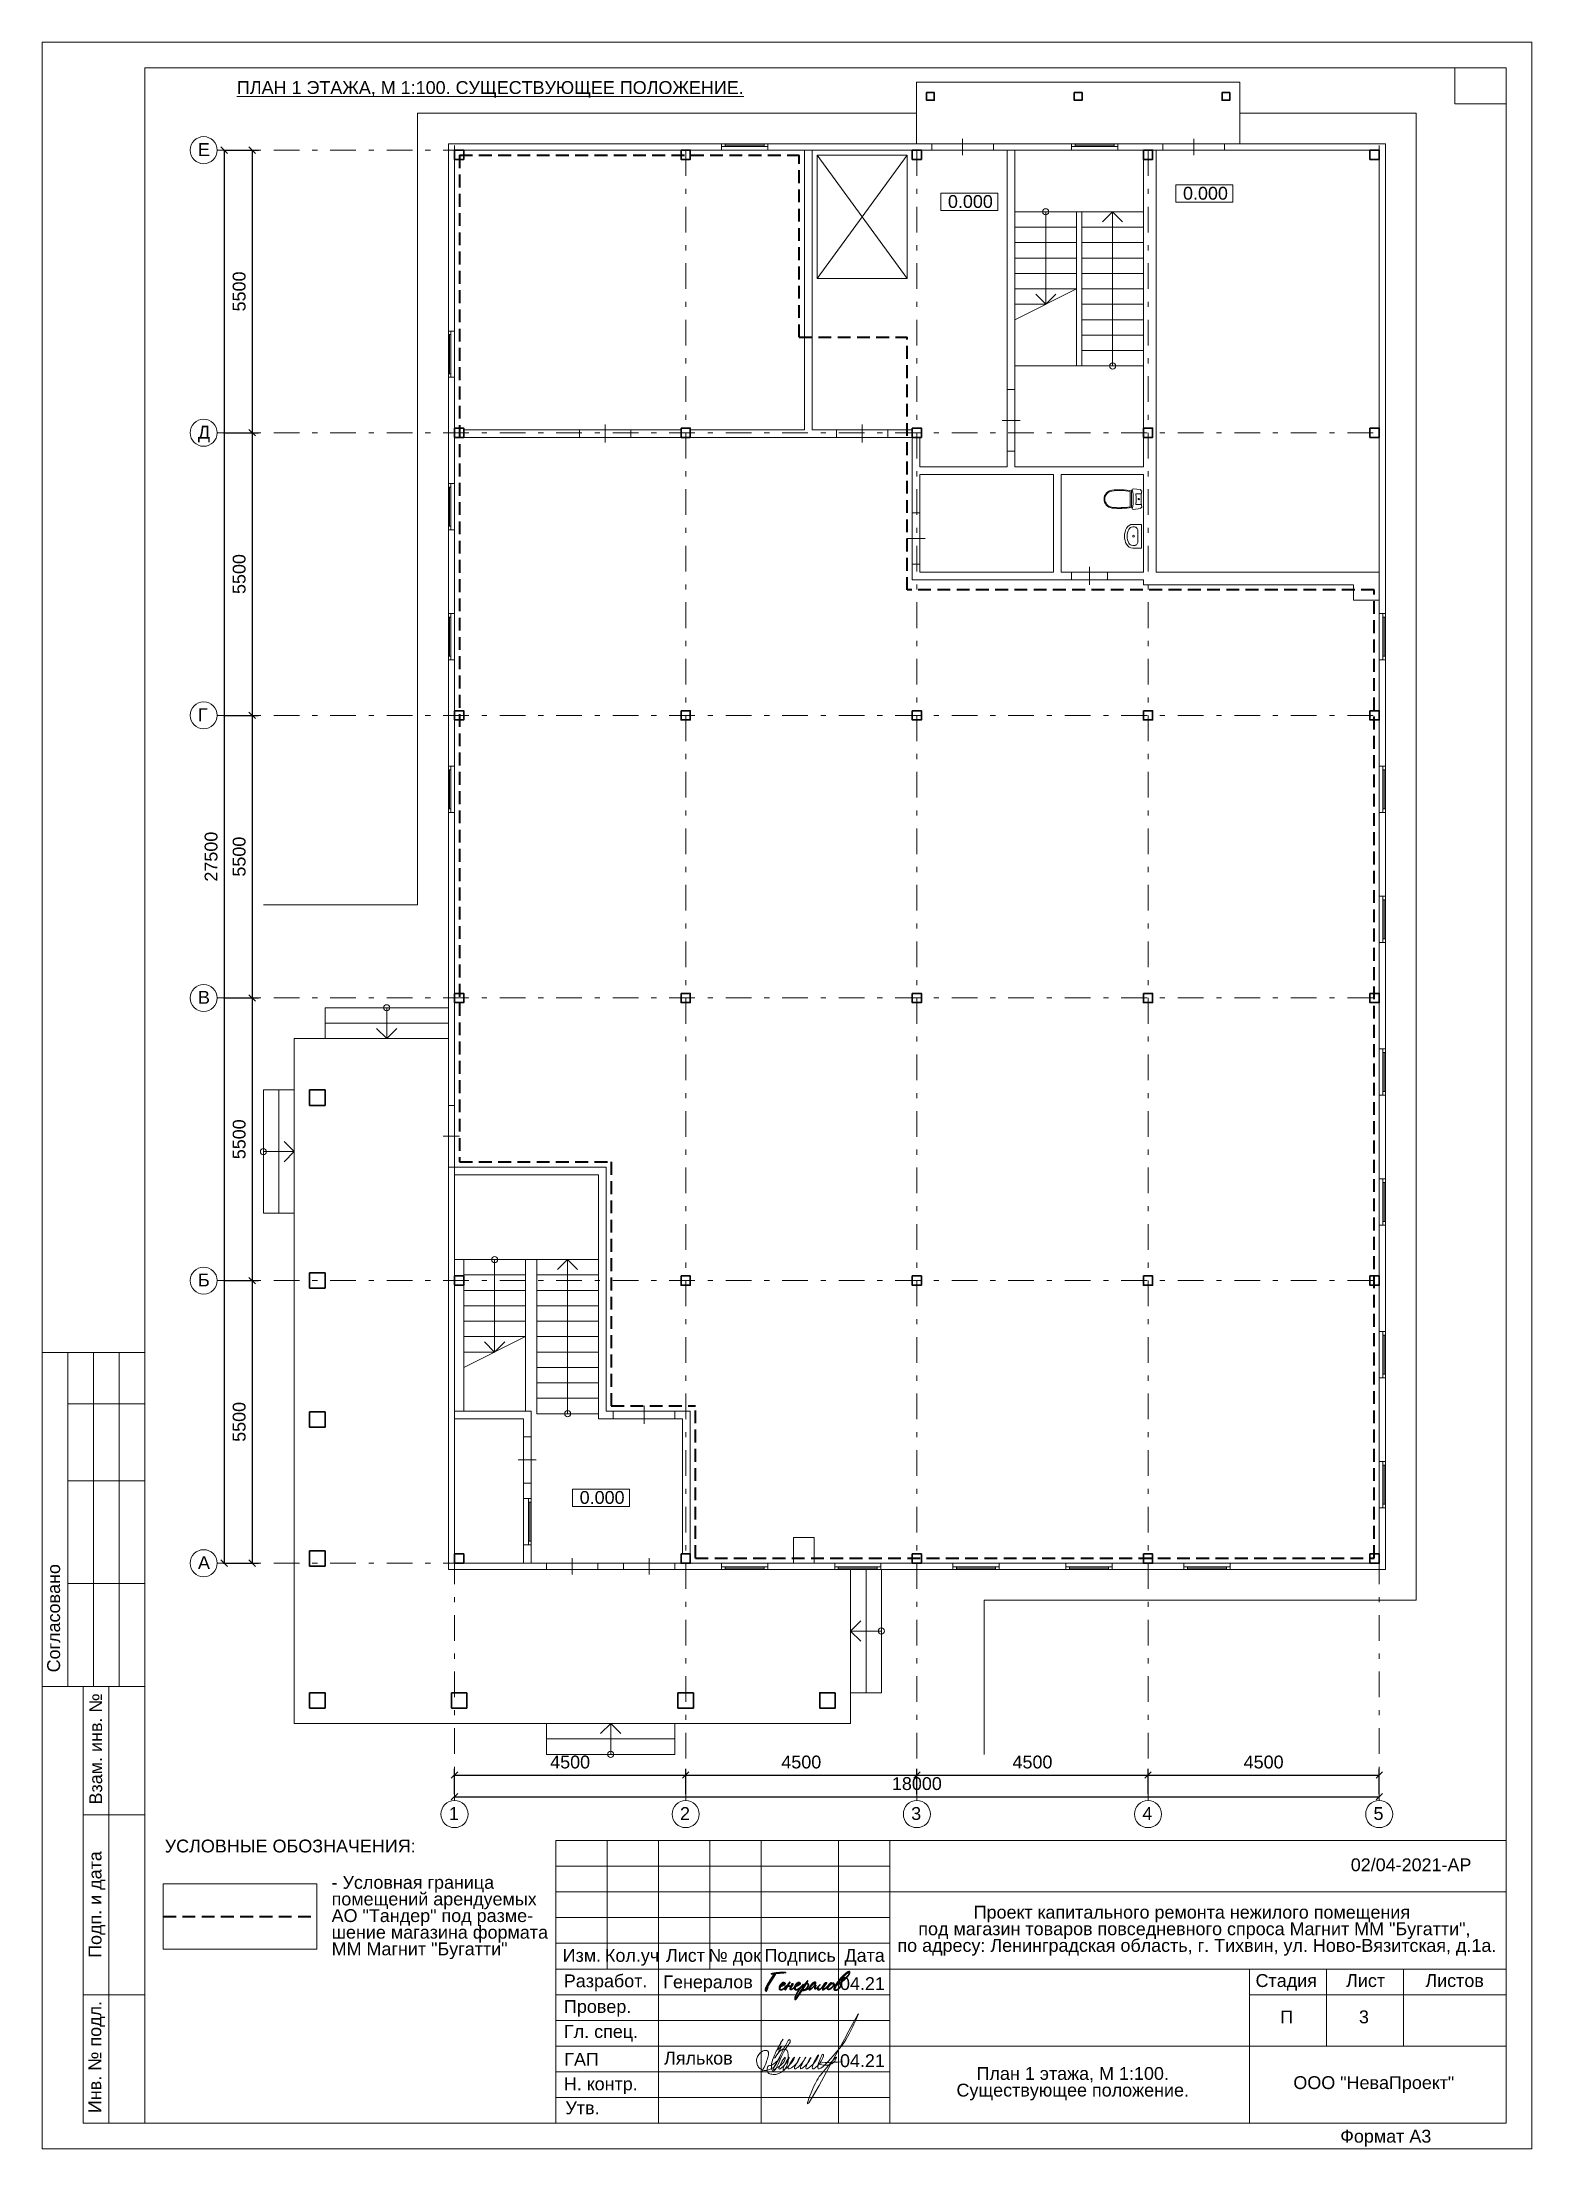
# Model space of a CAD drawing. Header units: metres. Extents: x 34 to 166, y -166 to -111.
# Drawn here: x 33.87 to 62.87, y -160.99 to -119.99 of the extents above; entities that cross this region are included whole.
import ezdxf
from ezdxf.enums import TextEntityAlignment as Align

# ---------------------------------------------------------------- set-up
doc = ezdxf.new("R2010")
doc.units = ezdxf.units.M
doc.header["$MEASUREMENT"] = 0
for name, pattern in [('( Dashdot )', [1.001, 0.5, -0.25, 0.001, -0.25]), ('( Hidden )', [0.375, 0.25, -0.125]), ('DGN Style 3', [15.993197, 11.423712, -4.569485])]:
    doc.linetypes.add(name, pattern=pattern)
doc.styles.add('GOST 2.304', font='CS_Gost2304.shx')
doc.styles.get("Standard").update_dxf_attribs({"font": 'times.ttf'})
doc.styles.add('Style-Arial', font='arial.ttf')
doc.dimstyles.get("Standard").update_dxf_attribs({"dimtxt": 0.18, "dimasz": 0.18, "dimexe": 0.18, "dimexo": 0.0625, "dimgap": 0.09, "dimtad": 0, "dimtih": 1, "dimtoh": 1, "dimdec": 4, "dimzin": 0, "dimdsep": 46, "dimtxsty": 'Standard', "dimcen": 0.09, "dimadec": 0, "dimazin": 0, "dimtfac": 1, "dimtdec": 4, "dimtofl": 0, "dimtmove": 0, "dimatfit": 3, "dimfxl": 1, "dimtolj": 1, "dimtzin": 0, "dimarcsym": 0})

msp = doc.modelspace()

# ---------------------------------------------------------------- texts
at = {"color": 7, "linetype": 'Continuous', "lineweight": 13, "style": 'Style-Arial'}
for s, p in [('%%uПЛАН 1 ЭТАЖА, М 1:100. СУЩЕСТВУЮЩЕЕ ПОЛОЖЕНИЕ.%%U', (37.65914519, -120.75233896)), ('0.000', (51.49951488, -122.96982369)), ('0.000', (56.07544412, -122.8100465)), ('0.000', (44.33071149, -148.19111024))]:
    msp.add_text(s, height=0.25, dxfattribs=at).set_placement(p, align=Align.TOP_LEFT)
at = {"color": 7, "linetype": 'Continuous', "lineweight": 30, "style": 'Style-Arial'}
for s, p in [('Е', (36.90086131, -121.95942464)), ('Д', (36.90086131, -127.45942464)), ('Г', (36.90086131, -132.95942464)), ('В', (36.90086131, -138.45942464)), ('Б', (36.90086131, -143.95942464)), ('А', (36.90086131, -149.45942464)), ('1', (41.78421675, -154.34278008)), ('2', (46.28421675, -154.34278008)), ('3', (50.78421675, -154.34278008)), ('4', (55.28421675, -154.34278008)), ('5', (59.78421675, -154.34278008))]:
    msp.add_text(s, height=0.25, dxfattribs=at).set_placement(p, align=Align.TOP_LEFT)
at = {"color": 7, "linetype": 'DGN Style 3', "lineweight": 13, "style": 'Style-Arial'}
msp.add_text('УСЛОВНЫЕ ОБОЗНАЧЕНИЯ:', height=0.25, dxfattribs=at).set_placement((36.25361531, -154.97491775), align=Align.TOP_LEFT)
at = {"color": 7, "linetype": 'Continuous', "lineweight": 13, "style": 'Style-Arial'}
msp.add_text('02/04-2021-АР', height=0.25, dxfattribs=at).set_placement((60.51566911, -155.34029567), align=Align.TOP_CENTER)
at = {"color": 7, "linetype": 'Continuous', "lineweight": 0, "style": 'Style-Arial'}
msp.add_text('Генералов', height=0.25, dxfattribs=at).set_placement((46.82968195, -157.61883516), align=Align.TOP_CENTER)
at = {"color": 7, "lineweight": 13, "style": 'Style-Arial'}
msp.add_text('Ляльков', height=0.25, dxfattribs=at).set_placement((45.9732978, -159.10264695), align=Align.TOP_LEFT)
at = {"color": 7, "linetype": 'DGN Style 3', "lineweight": 13, "insert": (39.50189973, -155.68217896), "char_height": 0.25, "attachment_point": 1, "line_spacing_factor": 0.776524, "style": 'Style-Arial'}
msp.add_mtext('- Условная граница\\Pпомещений арендуемых\\PАО "Тандер" под разме-\\Pшение магазина формата\\PММ Магнит "Бугатти"', dxfattribs=at)
at = {"color": 7, "linetype": 'Continuous', "lineweight": 13, "char_height": 0.25, "line_spacing_factor": 0.776524, "style": 'Style-Arial'}
for s, insert, attachment_point in [('Проект капитального ремонта нежилого помещения\\P под магазин товаров повседневного спроса Магнит ММ "Бугатти",\\P  по адресу: Ленинградская область, г. Тихвин, ул. Ново-Вязитская, д.1а.', (56.24868164, -156.26250002), 2), ('План 1 этажа, М 1:100.\\PСуществующее положение.\\P', (53.92911644, -159.72612045), 5)]:
    msp.add_mtext(s, dxfattribs=dict(at, insert=insert, attachment_point=attachment_point))
at = {"color": 7, "linetype": 'Continuous', "lineweight": 30, "char_height": 0.25, "attachment_point": 1, "line_spacing_factor": 0.72, "style": 'GOST 2.304'}
for insert in [(49.39802564, -157.6526172), (49.39802564, -159.1526172)]:
    msp.add_mtext('\\fArial|b0|i0|c204204|p39;04.21', dxfattribs=dict(at, insert=insert))
at = {"color": 7, "linetype": 'Continuous', "lineweight": 0, "char_height": 0.25, "attachment_point": 5, "line_spacing_factor": 0.72, "style": 'GOST 2.304'}
for s, insert in [('\\fArial|b0|i0|c204204|p39;П', (58.09233646, -158.42719638)), ('\\fArial|b0|i0|c204204|p39;3', (59.59763543, -158.42719638))]:
    msp.add_mtext(s, dxfattribs=dict(at, insert=insert))

# ---------------------------------------------------------------- blocks, each defined once
blk = doc.blocks.new('*U9')
at = {"color": 7, "linetype": 'Continuous', "lineweight": 13, "flags": 128}
for points in [[(0.025, 0.45), (0.025, 0.38), (-0.025, 0.38), (-0.025, 0.45), (0.025, 0.45)], [(0.025, -0.38), (0.025, -0.45), (-0.025, -0.45), (-0.025, -0.38), (0.025, -0.38)]]:
    blk.add_lwpolyline(points, close=True, dxfattribs=at)
at = {"color": 7, "linetype": 'Continuous', "lineweight": 0, "flags": 128}
blk.add_lwpolyline([(0, -0.38), (0, 0.38), (-0.025, 0.38), (-0.025, -0.38), (0, -0.38)], close=True, dxfattribs=at)
blk = doc.blocks.new('*U216')
at = {"color": 7, "linetype": 'Continuous', "lineweight": 13}
for p, q in [((-12.487, 20.002), (14.013, 20.002)), ((-12.487, 20.002), (-12.487, -19.998)), ((13.013, 20.002), (13.013, 19.302)), ((14.013, 20.002), (14.013, -19.998)), ((13.013, 19.302), (14.013, 19.302)), ((-14.487, -4.998), (-12.487, -4.998)), ((-14.487, -4.998), (-14.487, -11.498)), ((-13.987, -4.998), (-13.987, -11.498)), ((-13.487, -4.998), (-13.487, -11.498)), ((-12.987, -4.998), (-12.987, -11.498)), ((-13.987, -5.998), (-12.487, -5.998)), ((-13.987, -7.498), (-12.487, -7.498)), ((-13.987, -9.498), (-12.487, -9.498)), ((-14.487, -11.498), (-12.487, -11.498)), ((-13.687, -11.498), (-12.487, -11.498)), ((-13.187, -19.998), (-13.187, -11.498)), ((-13.687, -13.998), (-12.487, -13.998)), ((-4.487, -14.498), (14.013, -14.498)), ((-4.487, -14.498), (-4.487, -19.998)), ((-3.487, -14.498), (-3.487, -16.998)), ((-2.487, -14.498), (-2.487, -19.998)), ((-1.487, -14.498), (-1.487, -16.998)), ((-0.487, -14.498), (-0.487, -19.998)), ((1.013, -14.498), (1.013, -19.998)), ((2.013, -14.498), (2.013, -19.998)), ((2.013, -15.498), (14.013, -15.498)), ((-4.487, -16.498), (2.013, -16.498)), ((-4.487, -16.998), (2.013, -16.998)), ((2.013, -16.998), (14.013, -16.998)), ((-13.687, -17.498), (-12.487, -17.498)), ((9.013, -17.498), (14.013, -17.498)), ((2.013, -18.498), (14.013, -18.498)), ((-12.926, -19.998), (14.013, -19.998))]:
    blk.add_line(p, q, dxfattribs=at)
at = {"color": 7, "linetype": 'Continuous', "lineweight": 0}
for p, q in [((-4.487, -14.998), (2.013, -14.998)), ((-4.487, -15.498), (2.013, -15.498)), ((-4.487, -15.998), (2.013, -15.998)), ((-4.487, -17.498), (2.013, -17.498)), ((-4.487, -17.998), (2.013, -17.998)), ((-4.487, -18.498), (2.013, -18.498)), ((-4.487, -18.998), (2.013, -18.998)), ((-4.487, -19.498), (2.013, -19.498))]:
    blk.add_line(p, q, dxfattribs=at)
at = {"color": 7, "linetype": 'Continuous', "lineweight": 0, "flags": 128}
blk.add_lwpolyline([(14.513, 20.502), (-14.487, 20.502), (-14.487, -20.498), (14.513, -20.498), (14.513, 20.502)], close=True, dxfattribs=at)
at = {"color": 7, "linetype": 'Continuous', "lineweight": 13, "flags": 128}
for points in [[(-12.487, -19.998), (-13.687, -19.998), (-13.687, -11.498)], [(9.013, -16.998), (9.013, -19.998)], [(10.513, -16.998), (10.513, -18.498)], [(12.013, -16.998), (12.013, -18.498)]]:
    blk.add_lwpolyline(points, dxfattribs=at)
at = {"color": 7, "linetype": 'Continuous', "lineweight": 0, "style": 'Style-Arial'}
for s, p in [('Согласовано', (-14.263, -10.171)), ('Взам. инв. №', (-13.444, -12.714)), ('Подп. и дата', (-13.457, -15.743)), ('Инв. № подл.', (-13.462, -18.711))]:
    blk.add_text(s, height=0.25002, rotation=90, dxfattribs=at).set_placement(p, align=Align.MIDDLE_CENTER)
for s, p in [('Изм.', (-3.98, -16.733)), ('Кол.уч', (-3.003, -16.733)), ('Лист', (-1.964, -16.733)), ('№ док', (-1.005, -16.733)), ('Подпись', (0.268, -16.733)), ('Дата', (1.524, -16.733)), ('Разработ.', (-3.518, -17.229)), ('Стадия', (9.731, -17.223)), ('Лист', (11.276, -17.223)), ('Листов', (13.009, -17.223)), ('Провер.', (-3.673, -17.727)), ('Гл. спец.', (-3.607, -18.214)), ('ГАП', (-3.986, -18.755)), ('Н. контр.', (-3.612, -19.233)), ('ООО "НеваПроект"', (11.436, -19.209)), ('Утв.', (-3.968, -19.7)), ('Формат А3', (11.669, -20.252))]:
    blk.add_text(s, height=0.25, dxfattribs=at).set_placement(p, align=Align.MIDDLE_CENTER)
blk = doc.blocks.new('SINK10')
at = {"color": 252, "linetype": 'Continuous', "lineweight": 13}
for p, q in [((-23, 0), (-23, -16.8)), ((23, 0), (-23, 0)), ((23, 0), (23, -16.8)), ((-17.9, -12.3), (-18, -13.4)), ((-18, -13.4), (-18, -16.8)), ((-17.5, -11.2), (-17.9, -12.3)), ((-16.8, -10.1), (-17.5, -11.2)), ((-15.9, -9.2), (-16.8, -10.1)), ((-14.8, -8.3), (-15.9, -9.2)), ((-13.6, -7.7), (-14.8, -8.3)), ((-12.2, -7.2), (-13.6, -7.7)), ((-10.7, -6.9), (-12.2, -7.2)), ((-9.1, -6.8), (-10.7, -6.9)), ((-9.1, -6.8), (-9.1, -6.8)), ((9.1, -6.8), (-9.1, -6.8)), ((9.1, -6.8), (9.1, -6.8)), ((10.7, -6.9), (9.1, -6.8)), ((12.2, -7.2), (10.7, -6.9)), ((13.6, -7.7), (12.2, -7.2)), ((14.8, -8.3), (13.6, -7.7)), ((15.9, -9.2), (14.8, -8.3)), ((16.8, -10.1), (15.9, -9.2)), ((17.5, -11.2), (16.8, -10.1)), ((17.9, -12.3), (17.5, -11.2)), ((18, -13.4), (17.9, -12.3)), ((18, -13.4), (18, -16.8))]:
    blk.add_line(p, q, dxfattribs=at)
for centre, radius, start, end in [((-9.1, -16.8), 13.9, 180, 241.5254), ((-9.1, -16.8), 8.89, 180, 241.5254), ((0, 0), 33, 241.5254, 298.4746), ((0, 0), 28, 241.5254, 298.4746), ((0, -15.2), 1.75, 0, 360), ((9.1, -16.8), 8.89, 298.4746, 360), ((9.1, -16.8), 13.9, 298.4746, 360)]:
    blk.add_arc(centre, radius, start, end, dxfattribs=at)
blk = doc.blocks.new('ун2')
at = {"color": 252, "linetype": 'Continuous', "lineweight": 13}
for p, q in [((-0.131, -0.114), (-0.131, 0.006)), ((0.131, -0.114), (0.131, 0.006)), ((-0.25, -0.194), (-0.229, -0.012)), ((0, -0.266), (-0.184, -0.266)), ((0, -0.235), (-0.168, -0.235)), ((0, -0.235), (0.168, -0.235)), ((0, -0.266), (0.184, -0.266)), ((0.25, -0.194), (0.229, -0.012))]:
    blk.add_line(p, q, dxfattribs=at)
at = {"color": 252, "linetype": 'Continuous', "lineweight": 13, "extrusion": (0, 0, -1)}
blk.add_circle((0, -0.058), 0.0157, dxfattribs=at)
at = {"color": 252, "linetype": 'Continuous', "lineweight": 13}
for centre, radius, start, end in [((-0.225, 0.014), 0.0259, 262.0147, 1.5137), ((0, 1.373), 1.373, 261.6431, 278.3569), ((0.225, 0.014), 0.0258, 178.1572, 278.1058), ((-0.226, -0.192), 0.0242, 185.3126, 270.5398), ((0, -1.267), 1.076, 77.8721, 102.1279), ((1.292, -0.524), 1.518, 168.8327, 186.9654), ((-0.169, -0.152), 0.0829, 229.7034, 270.7895), ((1.29, -0.524), 1.497, 170.087, 187.0749), ((-0.115, -0.115), 0.0166, 175.2998, 270.088), ((0, -0.594), 0.477, 76.0614, 103.9386), ((0.115, -0.115), 0.0166, 269.912, 4.7002), ((0.169, -0.152), 0.0829, 269.2105, 310.2966), ((-1.29, -0.524), 1.497, 352.9251, 9.913), ((-1.292, -0.524), 1.518, 353.0346, 11.1673), ((0.226, -0.192), 0.0242, 269.4602, 354.6874), ((0, -0.679), 0.217, 187.7539, 269.9084), ((0, -0.679), 0.198, 188.5249, 269.9084), ((0, -0.679), 0.198, 270.0916, 351.4751), ((0, -0.679), 0.217, 270.0916, 352.2461)]:
    blk.add_arc(centre, radius, start, end, dxfattribs=at)
blk = doc.blocks.new('_Oblique')
at = {"color": 0, "linetype": 'ByBlock', "lineweight": -2}
blk.add_line((0.5, 0.5), (-0.5, -0.5), dxfattribs=at)
blk = doc.blocks.new('*D217')
at = {"color": 0, "linetype": 'Continuous', "lineweight": -2, "transparency": 16777216}
for p, q in [((41.895, -154.091), (41.895, -154.015)), ((41.895, -154.14), (59.895, -154.14)), ((59.895, -154.091), (59.895, -154.015))]:
    blk.add_line(p, q, dxfattribs=at)
at = {"layer": 'Defpoints', "color": 0, "linetype": 'Continuous', "lineweight": 30, "transparency": 16777216}
for p in [(59.895, -154.14), (41.895, -154.216), (59.895, -154.216)]:
    blk.add_point(p, dxfattribs=at)
at = {"color": 0, "linetype": 'Continuous', "lineweight": -2, "transparency": 16777216, "xscale": 0.125, "yscale": 0.125, "zscale": 0.125, "rotation": 180}
blk.add_blockref('_Oblique', (41.895, -154.14), dxfattribs=at)
at = {"color": 0, "linetype": 'Continuous', "lineweight": -2, "transparency": 16777216, "xscale": 0.125, "yscale": 0.125, "zscale": 0.125}
blk.add_blockref('_Oblique', (59.895, -154.14), dxfattribs=at)
at = {"color": 0, "linetype": 'Continuous', "lineweight": 0, "transparency": 16777216, "insert": (50.895, -153.887), "char_height": 0.25, "attachment_point": 5, "style": 'Style-Arial'}
blk.add_mtext('\\A1;18000', dxfattribs=at)
blk = doc.blocks.new('*D221')
at = {"color": 0, "linetype": 'Continuous', "lineweight": -2, "transparency": 16777216}
for p, q in [((41.895, -154.091), (41.895, -153.595)), ((41.895, -153.72), (46.395, -153.72)), ((46.395, -154.091), (46.395, -153.595))]:
    blk.add_line(p, q, dxfattribs=at)
at = {"layer": 'Defpoints', "color": 0, "linetype": 'Continuous', "lineweight": 30, "transparency": 16777216}
for p in [(46.395, -153.72), (41.895, -154.216), (46.395, -154.216)]:
    blk.add_point(p, dxfattribs=at)
at = {"color": 0, "linetype": 'Continuous', "lineweight": -2, "transparency": 16777216, "xscale": 0.125, "yscale": 0.125, "zscale": 0.125, "rotation": 180}
blk.add_blockref('_Oblique', (41.895, -153.72), dxfattribs=at)
at = {"color": 0, "linetype": 'Continuous', "lineweight": -2, "transparency": 16777216, "xscale": 0.125, "yscale": 0.125, "zscale": 0.125}
blk.add_blockref('_Oblique', (46.395, -153.72), dxfattribs=at)
at = {"color": 0, "linetype": 'Continuous', "lineweight": 0, "transparency": 16777216, "insert": (44.145, -153.467), "char_height": 0.25, "attachment_point": 5, "style": 'Style-Arial'}
blk.add_mtext('\\A1;4500', dxfattribs=at)
blk = doc.blocks.new('*D218')
at = {"color": 0, "linetype": 'Continuous', "lineweight": -2, "transparency": 16777216}
for p, q in [((46.395, -154.091), (46.395, -153.595)), ((46.395, -153.72), (50.895, -153.72)), ((50.895, -154.091), (50.895, -153.595))]:
    blk.add_line(p, q, dxfattribs=at)
at = {"layer": 'Defpoints', "color": 0, "linetype": 'Continuous', "lineweight": 30, "transparency": 16777216}
for p in [(50.895, -153.72), (46.395, -154.216), (50.895, -154.216)]:
    blk.add_point(p, dxfattribs=at)
at = {"color": 0, "linetype": 'Continuous', "lineweight": -2, "transparency": 16777216, "xscale": 0.125, "yscale": 0.125, "zscale": 0.125, "rotation": 180}
blk.add_blockref('_Oblique', (46.395, -153.72), dxfattribs=at)
at = {"color": 0, "linetype": 'Continuous', "lineweight": -2, "transparency": 16777216, "xscale": 0.125, "yscale": 0.125, "zscale": 0.125}
blk.add_blockref('_Oblique', (50.895, -153.72), dxfattribs=at)
at = {"color": 0, "linetype": 'Continuous', "lineweight": 0, "transparency": 16777216, "insert": (48.645, -153.467), "char_height": 0.25, "attachment_point": 5, "style": 'Style-Arial'}
blk.add_mtext('\\A1;4500', dxfattribs=at)
blk = doc.blocks.new('*D219')
at = {"color": 0, "linetype": 'Continuous', "lineweight": -2, "transparency": 16777216}
for p, q in [((50.895, -154.091), (50.895, -153.595)), ((50.895, -153.72), (55.395, -153.72)), ((55.395, -154.091), (55.395, -153.595))]:
    blk.add_line(p, q, dxfattribs=at)
at = {"layer": 'Defpoints', "color": 0, "linetype": 'Continuous', "lineweight": 30, "transparency": 16777216}
for p in [(55.395, -153.72), (50.895, -154.216), (55.395, -154.216)]:
    blk.add_point(p, dxfattribs=at)
at = {"color": 0, "linetype": 'Continuous', "lineweight": -2, "transparency": 16777216, "xscale": 0.125, "yscale": 0.125, "zscale": 0.125, "rotation": 180}
blk.add_blockref('_Oblique', (50.895, -153.72), dxfattribs=at)
at = {"color": 0, "linetype": 'Continuous', "lineweight": -2, "transparency": 16777216, "xscale": 0.125, "yscale": 0.125, "zscale": 0.125}
blk.add_blockref('_Oblique', (55.395, -153.72), dxfattribs=at)
at = {"color": 0, "linetype": 'Continuous', "lineweight": 0, "transparency": 16777216, "insert": (53.145, -153.467), "char_height": 0.25, "attachment_point": 5, "style": 'Style-Arial'}
blk.add_mtext('\\A1;4500', dxfattribs=at)
blk = doc.blocks.new('*D220')
at = {"color": 0, "linetype": 'Continuous', "lineweight": -2, "transparency": 16777216}
for p, q in [((55.395, -154.091), (55.395, -153.595)), ((55.395, -153.72), (59.895, -153.72)), ((59.895, -154.091), (59.895, -153.595))]:
    blk.add_line(p, q, dxfattribs=at)
at = {"layer": 'Defpoints', "color": 0, "linetype": 'Continuous', "lineweight": 30, "transparency": 16777216}
for p in [(59.895, -153.72), (55.395, -154.216), (59.895, -154.216)]:
    blk.add_point(p, dxfattribs=at)
at = {"color": 0, "linetype": 'Continuous', "lineweight": -2, "transparency": 16777216, "xscale": 0.125, "yscale": 0.125, "zscale": 0.125, "rotation": 180}
blk.add_blockref('_Oblique', (55.395, -153.72), dxfattribs=at)
at = {"color": 0, "linetype": 'Continuous', "lineweight": -2, "transparency": 16777216, "xscale": 0.125, "yscale": 0.125, "zscale": 0.125}
blk.add_blockref('_Oblique', (59.895, -153.72), dxfattribs=at)
at = {"color": 0, "linetype": 'Continuous', "lineweight": 0, "transparency": 16777216, "insert": (57.645, -153.467), "char_height": 0.25, "attachment_point": 5, "style": 'Style-Arial'}
blk.add_mtext('\\A1;4500', dxfattribs=at)
blk = doc.blocks.new('*D222')
at = {"color": 0, "linetype": 'Continuous', "lineweight": -2, "transparency": 16777216}
for p, q in [((37.4, -122.096), (37.535, -122.096)), ((37.41, -122.096), (37.41, -149.596)), ((37.4, -149.596), (37.535, -149.596))]:
    blk.add_line(p, q, dxfattribs=at)
at = {"layer": 'Defpoints', "color": 0, "linetype": 'Continuous', "lineweight": 30, "transparency": 16777216}
for p in [(37.275, -122.096), (37.275, -149.596), (37.41, -149.596)]:
    blk.add_point(p, dxfattribs=at)
at = {"color": 0, "linetype": 'Continuous', "lineweight": -2, "transparency": 16777216, "xscale": 0.125, "yscale": 0.125, "zscale": 0.125}
for p, rotation in [((37.41, -122.096), 90), ((37.41, -149.596), 270)]:
    blk.add_blockref('_Oblique', p, dxfattribs=dict(at, rotation=rotation))
at = {"color": 0, "linetype": 'Continuous', "lineweight": 0, "transparency": 16777216, "insert": (37.157, -135.846), "char_height": 0.25, "attachment_point": 5, "rotation": 90, "style": 'Style-Arial'}
blk.add_mtext('\\A1;27500', dxfattribs=at)
blk = doc.blocks.new('*D227')
at = {"color": 0, "linetype": 'Continuous', "lineweight": -2, "transparency": 16777216}
for p, q in [((37.4, -122.096), (38.08, -122.096)), ((37.955, -122.096), (37.955, -127.596)), ((37.4, -127.596), (38.08, -127.596))]:
    blk.add_line(p, q, dxfattribs=at)
at = {"layer": 'Defpoints', "color": 0, "linetype": 'Continuous', "lineweight": 30, "transparency": 16777216}
for p in [(37.275, -122.096), (37.275, -127.596), (37.955, -127.596)]:
    blk.add_point(p, dxfattribs=at)
at = {"color": 0, "linetype": 'Continuous', "lineweight": -2, "transparency": 16777216, "xscale": 0.125, "yscale": 0.125, "zscale": 0.125}
for p, rotation in [((37.955, -122.096), 90), ((37.955, -127.596), 270)]:
    blk.add_blockref('_Oblique', p, dxfattribs=dict(at, rotation=rotation))
at = {"color": 0, "linetype": 'Continuous', "lineweight": 0, "transparency": 16777216, "insert": (37.703, -124.846), "char_height": 0.25, "attachment_point": 5, "rotation": 90, "style": 'Style-Arial'}
blk.add_mtext('\\A1;5500', dxfattribs=at)
blk = doc.blocks.new('*D223')
at = {"color": 0, "linetype": 'Continuous', "lineweight": -2, "transparency": 16777216}
for p, q in [((37.4, -127.596), (38.08, -127.596)), ((37.955, -127.596), (37.955, -133.096)), ((37.4, -133.096), (38.08, -133.096))]:
    blk.add_line(p, q, dxfattribs=at)
at = {"layer": 'Defpoints', "color": 0, "linetype": 'Continuous', "lineweight": 30, "transparency": 16777216}
for p in [(37.275, -127.596), (37.275, -133.096), (37.955, -133.096)]:
    blk.add_point(p, dxfattribs=at)
at = {"color": 0, "linetype": 'Continuous', "lineweight": -2, "transparency": 16777216, "xscale": 0.125, "yscale": 0.125, "zscale": 0.125}
for p, rotation in [((37.955, -127.596), 90), ((37.955, -133.096), 270)]:
    blk.add_blockref('_Oblique', p, dxfattribs=dict(at, rotation=rotation))
at = {"color": 0, "linetype": 'Continuous', "lineweight": 0, "transparency": 16777216, "insert": (37.703, -130.346), "char_height": 0.25, "attachment_point": 5, "rotation": 90, "style": 'Style-Arial'}
blk.add_mtext('\\A1;5500', dxfattribs=at)
blk = doc.blocks.new('*D224')
at = {"color": 0, "linetype": 'Continuous', "lineweight": -2, "transparency": 16777216}
for p, q in [((37.4, -133.096), (38.08, -133.096)), ((37.955, -133.096), (37.955, -138.596)), ((37.4, -138.596), (38.08, -138.596))]:
    blk.add_line(p, q, dxfattribs=at)
at = {"layer": 'Defpoints', "color": 0, "linetype": 'Continuous', "lineweight": 30, "transparency": 16777216}
for p in [(37.275, -133.096), (37.275, -138.596), (37.955, -138.596)]:
    blk.add_point(p, dxfattribs=at)
at = {"color": 0, "linetype": 'Continuous', "lineweight": -2, "transparency": 16777216, "xscale": 0.125, "yscale": 0.125, "zscale": 0.125}
for p, rotation in [((37.955, -133.096), 90), ((37.955, -138.596), 270)]:
    blk.add_blockref('_Oblique', p, dxfattribs=dict(at, rotation=rotation))
at = {"color": 0, "linetype": 'Continuous', "lineweight": 0, "transparency": 16777216, "insert": (37.703, -135.846), "char_height": 0.25, "attachment_point": 5, "rotation": 90, "style": 'Style-Arial'}
blk.add_mtext('\\A1;5500', dxfattribs=at)
blk = doc.blocks.new('*D225')
at = {"color": 0, "linetype": 'Continuous', "lineweight": -2, "transparency": 16777216}
for p, q in [((37.4, -138.596), (38.08, -138.596)), ((37.955, -138.596), (37.955, -144.096)), ((37.4, -144.096), (38.08, -144.096))]:
    blk.add_line(p, q, dxfattribs=at)
at = {"layer": 'Defpoints', "color": 0, "linetype": 'Continuous', "lineweight": 30, "transparency": 16777216}
for p in [(37.275, -138.596), (37.275, -144.096), (37.955, -144.096)]:
    blk.add_point(p, dxfattribs=at)
at = {"color": 0, "linetype": 'Continuous', "lineweight": -2, "transparency": 16777216, "xscale": 0.125, "yscale": 0.125, "zscale": 0.125}
for p, rotation in [((37.955, -138.596), 90), ((37.955, -144.096), 270)]:
    blk.add_blockref('_Oblique', p, dxfattribs=dict(at, rotation=rotation))
at = {"color": 0, "linetype": 'Continuous', "lineweight": 0, "transparency": 16777216, "insert": (37.703, -141.346), "char_height": 0.25, "attachment_point": 5, "rotation": 90, "style": 'Style-Arial'}
blk.add_mtext('\\A1;5500', dxfattribs=at)
blk = doc.blocks.new('*D226')
at = {"color": 0, "linetype": 'Continuous', "lineweight": -2, "transparency": 16777216}
for p, q in [((37.4, -144.096), (38.08, -144.096)), ((37.955, -144.096), (37.955, -149.596)), ((37.4, -149.596), (38.08, -149.596))]:
    blk.add_line(p, q, dxfattribs=at)
at = {"layer": 'Defpoints', "color": 0, "linetype": 'Continuous', "lineweight": 30, "transparency": 16777216}
for p in [(37.275, -144.096), (37.275, -149.596), (37.955, -149.596)]:
    blk.add_point(p, dxfattribs=at)
at = {"color": 0, "linetype": 'Continuous', "lineweight": -2, "transparency": 16777216, "xscale": 0.125, "yscale": 0.125, "zscale": 0.125}
for p, rotation in [((37.955, -144.096), 90), ((37.955, -149.596), 270)]:
    blk.add_blockref('_Oblique', p, dxfattribs=dict(at, rotation=rotation))
at = {"color": 0, "linetype": 'Continuous', "lineweight": 0, "transparency": 16777216, "insert": (37.703, -146.846), "char_height": 0.25, "attachment_point": 5, "rotation": 90, "style": 'Style-Arial'}
blk.add_mtext('\\A1;5500', dxfattribs=at)
blk = doc.blocks.new('*U36')
at = {"linetype": 'Continuous', "lineweight": 0}
h = blk.add_hatch(color=5, dxfattribs=at)
edge = h.paths.add_edge_path()
edge.add_spline(control_points=[(-0.528, 0.199), (-0.508, 0.201), (-0.488, 0.203), (-0.468, 0.205), (-0.447, 0.207), (-0.426, 0.209), (-0.406, 0.21), (-0.386, 0.212), (-0.367, 0.212)], knot_values=[0, 0, 0, 0.25, 0.25, 0.5, 0.5, 0.75, 0.75, 1, 1, 1], degree=2, periodic=0)
edge.add_line((-0.367, 0.212), (-0.362, 0.212))
edge.add_spline(control_points=[(-0.362, 0.212), (-0.358, 0.212), (-0.358, 0.213), (-0.358, 0.217), (-0.361, 0.219), (-0.364, 0.222), (-0.369, 0.223), (-0.374, 0.225), (-0.38, 0.225), (-0.385, 0.225), (-0.39, 0.225)], knot_values=[0, 0, 0, 0.2, 0.2, 0.4, 0.4, 0.6, 0.6, 0.8, 0.8, 1, 1, 1], degree=2, periodic=0)
edge.add_line((-0.39, 0.225), (-0.4, 0.225))
edge.add_spline(control_points=[(-0.4, 0.225), (-0.433, 0.225), (-0.466, 0.222), (-0.498, 0.219), (-0.53, 0.215)], knot_values=[0, 0, 0, 0.5, 0.5, 1, 1, 1], degree=2, periodic=0)
edge.add_line((-0.53, 0.215), (-0.539, 0.216))
edge.add_line((-0.539, 0.216), (-0.545, 0.213))
edge.add_spline(control_points=[(-0.545, 0.213), (-0.551, 0.212), (-0.558, 0.211), (-0.566, 0.21), (-0.573, 0.208), (-0.581, 0.207), (-0.588, 0.206), (-0.596, 0.204), (-0.602, 0.202), (-0.606, 0.201), (-0.606, 0.197), (-0.606, 0.192), (-0.604, 0.191), (-0.602, 0.189), (-0.598, 0.189), (-0.588, 0.189), (-0.578, 0.191), (-0.568, 0.193), (-0.559, 0.194)], knot_values=[0, 0, 0, 0.111111, 0.111111, 0.222222, 0.222222, 0.333333, 0.333333, 0.444444, 0.444444, 0.555556, 0.555556, 0.666667, 0.666667, 0.777778, 0.777778, 0.888889, 0.888889, 1, 1, 1], degree=2, periodic=0)
edge.add_spline(control_points=[(-0.559, 0.194), (-0.564, 0.187), (-0.575, 0.171), (-0.585, 0.154), (-0.598, 0.134), (-0.611, 0.114), (-0.624, 0.093), (-0.637, 0.071), (-0.648, 0.054), (-0.66, 0.034), (-0.671, 0.014), (-0.682, -0.006), (-0.69, -0.023), (-0.699, -0.041), (-0.703, -0.054), (-0.708, -0.067), (-0.707, -0.072), (-0.707, -0.075), (-0.705, -0.079), (-0.703, -0.083), (-0.7, -0.087), (-0.697, -0.091), (-0.694, -0.093), (-0.691, -0.096), (-0.688, -0.096), (-0.685, -0.095), (-0.68, -0.086), (-0.676, -0.077), (-0.671, -0.066), (-0.666, -0.054), (-0.662, -0.044), (-0.658, -0.034), (-0.657, -0.032)], knot_values=[0, 0, 0, 0.0625, 0.0625, 0.125, 0.125, 0.1875, 0.1875, 0.25, 0.25, 0.3125, 0.3125, 0.375, 0.375, 0.4375, 0.4375, 0.5, 0.5, 0.5625, 0.5625, 0.625, 0.625, 0.6875, 0.6875, 0.75, 0.75, 0.8125, 0.8125, 0.875, 0.875, 0.9375, 0.9375, 1, 1, 1], degree=2, periodic=0)
edge.add_spline(control_points=[(-0.657, -0.032), (-0.657, -0.029), (-0.66, -0.03)], knot_values=[0, 0, 0, 1, 1, 1], degree=2, periodic=0)
edge.add_spline(control_points=[(-0.66, -0.03), (-0.661, -0.031), (-0.664, -0.034), (-0.666, -0.037), (-0.669, -0.041), (-0.672, -0.045), (-0.675, -0.049), (-0.677, -0.052), (-0.678, -0.053)], knot_values=[0, 0, 0, 0.25, 0.25, 0.5, 0.5, 0.75, 0.75, 1, 1, 1], degree=2, periodic=0)
edge.add_line((-0.678, -0.053), (-0.679, -0.053))
edge.add_spline(control_points=[(-0.679, -0.053), (-0.679, -0.052), (-0.675, -0.043), (-0.67, -0.034), (-0.662, -0.019), (-0.653, -0.004), (-0.64, 0.016), (-0.628, 0.036), (-0.612, 0.061)], knot_values=[0, 0, 0, 0.25, 0.25, 0.5, 0.5, 0.75, 0.75, 1, 1, 1], degree=2, periodic=0)
edge.add_spline(control_points=[(-0.612, 0.061), (-0.598, 0.083), (-0.584, 0.105), (-0.57, 0.126), (-0.556, 0.149), (-0.549, 0.161), (-0.54, 0.173), (-0.532, 0.186), (-0.528, 0.199)], knot_values=[0, 0, 0, 0.25, 0.25, 0.5, 0.5, 0.75, 0.75, 1, 1, 1], degree=2, periodic=0)
h = blk.add_hatch(color=5, dxfattribs=at)
edge = h.paths.add_edge_path()
edge.add_line((-0.354, -0.017), (-0.356, -0.017))
edge.add_spline(control_points=[(-0.356, -0.017), (-0.361, -0.018), (-0.365, -0.018)], knot_values=[0, 0, 0, 1, 1, 1], degree=2, periodic=0)
edge.add_spline(control_points=[(-0.365, -0.018), (-0.371, -0.023), (-0.377, -0.029), (-0.385, -0.036), (-0.394, -0.042), (-0.402, -0.048), (-0.411, -0.053), (-0.419, -0.058), (-0.427, -0.061), (-0.434, -0.064), (-0.441, -0.064), (-0.447, -0.064), (-0.451, -0.059), (-0.455, -0.055), (-0.455, -0.047), (-0.455, -0.04), (-0.452, -0.031), (-0.449, -0.023), (-0.445, -0.015)], knot_values=[0, 0, 0, 0.047522, 0.047522, 0.166582, 0.166582, 0.285641, 0.285641, 0.404701, 0.404701, 0.523761, 0.523761, 0.642821, 0.642821, 0.76188, 0.76188, 0.88094, 0.88094, 1, 1, 1], degree=2, periodic=0)
edge.add_spline(control_points=[(-0.445, -0.015), (-0.436, -0.012), (-0.422, -0.007), (-0.409, -0.001), (-0.397, 0.006), (-0.385, 0.013), (-0.376, 0.021), (-0.367, 0.029), (-0.367, 0.036), (-0.367, 0.042), (-0.372, 0.045), (-0.378, 0.048), (-0.381, 0.05), (-0.385, 0.053), (-0.389, 0.056), (-0.392, 0.06), (-0.398, 0.06), (-0.406, 0.06), (-0.419, 0.051), (-0.432, 0.042), (-0.444, 0.028), (-0.457, 0.013), (-0.466, -0.005), (-0.475, -0.023), (-0.475, -0.042), (-0.475, -0.058), (-0.466, -0.067), (-0.457, -0.075), (-0.443, -0.075), (-0.434, -0.075), (-0.425, -0.072), (-0.416, -0.068), (-0.406, -0.063), (-0.397, -0.057), (-0.387, -0.049), (-0.378, -0.042), (-0.368, -0.034), (-0.364, -0.03), (-0.361, -0.027)], knot_values=[0, 0, 0, 0.054871, 0.054871, 0.109741, 0.109741, 0.164612, 0.164612, 0.219482, 0.219482, 0.274353, 0.274353, 0.329223, 0.329223, 0.384094, 0.384094, 0.438964, 0.438964, 0.493835, 0.493835, 0.548705, 0.548705, 0.603576, 0.603576, 0.658446, 0.658446, 0.713317, 0.713317, 0.768187, 0.768187, 0.823058, 0.823058, 0.877928, 0.877928, 0.932799, 0.932799, 0.987669, 0.987669, 1, 1, 1], degree=2, periodic=0)
edge.add_spline(control_points=[(-0.361, -0.027), (-0.357, -0.022), (-0.354, -0.017)], knot_values=[0, 0, 0, 1, 1, 1], degree=2, periodic=0)
edge = h.paths.add_edge_path(flags=16)
edge.add_spline(control_points=[(-0.434, 0.003), (-0.429, 0.011), (-0.423, 0.018), (-0.417, 0.024), (-0.412, 0.029), (-0.406, 0.034), (-0.401, 0.037), (-0.395, 0.04), (-0.392, 0.04), (-0.386, 0.04), (-0.384, 0.038), (-0.382, 0.036), (-0.382, 0.034)], knot_values=[0, 0, 0, 0.166667, 0.166667, 0.333333, 0.333333, 0.5, 0.5, 0.666667, 0.666667, 0.833333, 0.833333, 1, 1, 1], degree=2, periodic=0)
edge.add_spline(control_points=[(-0.382, 0.034), (-0.382, 0.032), (-0.387, 0.027), (-0.393, 0.023), (-0.4, 0.018), (-0.408, 0.013), (-0.417, 0.009), (-0.427, 0.005), (-0.434, 0.003)], knot_values=[0, 0, 0, 0.25, 0.25, 0.5, 0.5, 0.75, 0.75, 1, 1, 1], degree=2, periodic=0)
h = blk.add_hatch(color=5, dxfattribs=at)
edge = h.paths.add_edge_path()
edge.add_spline(control_points=[(-0.221, -0.028), (-0.224, -0.031), (-0.23, -0.035), (-0.237, -0.04), (-0.245, -0.046), (-0.253, -0.051), (-0.26, -0.055), (-0.268, -0.058), (-0.273, -0.058), (-0.276, -0.058), (-0.277, -0.057), (-0.278, -0.055), (-0.278, -0.053)], knot_values=[0, 0, 0, 0.154355, 0.154355, 0.323484, 0.323484, 0.492613, 0.492613, 0.661742, 0.661742, 0.830871, 0.830871, 1, 1, 1], degree=2, periodic=0)
edge.add_spline(control_points=[(-0.278, -0.053), (-0.279, -0.048), (-0.275, -0.04), (-0.27, -0.032), (-0.265, -0.024), (-0.263, -0.021), (-0.259, -0.015), (-0.255, -0.009), (-0.251, -0.004), (-0.247, 0.001), (-0.243, 0.006), (-0.24, 0.01), (-0.239, 0.011)], knot_values=[0, 0, 0, 0.166667, 0.166667, 0.333333, 0.333333, 0.5, 0.5, 0.666667, 0.666667, 0.833333, 0.833333, 1, 1, 1], degree=2, periodic=0)
edge.add_spline(control_points=[(-0.239, 0.011), (-0.237, 0.014), (-0.237, 0.02), (-0.237, 0.027), (-0.237, 0.03), (-0.237, 0.033), (-0.241, 0.035), (-0.245, 0.038), (-0.249, 0.038), (-0.253, 0.038), (-0.256, 0.036), (-0.259, 0.034), (-0.262, 0.031), (-0.264, 0.028), (-0.265, 0.025), (-0.266, 0.022), (-0.266, 0.02)], knot_values=[0, 0, 0, 0.125, 0.125, 0.25, 0.25, 0.375, 0.375, 0.5, 0.5, 0.625, 0.625, 0.75, 0.75, 0.875, 0.875, 1, 1, 1], degree=2, periodic=0)
edge.add_spline(control_points=[(-0.266, 0.02), (-0.266, 0.015), (-0.269, 0.011), (-0.27, 0.01), (-0.274, 0.002), (-0.277, -0.002), (-0.279, -0.006)], knot_values=[0, 0, 0, 0.333333, 0.333333, 0.666667, 0.666667, 1, 1, 1], degree=2, periodic=0)
edge.add_spline(control_points=[(-0.279, -0.006), (-0.283, -0.005), (-0.289, -0.004), (-0.296, -0.003), (-0.303, -0.003), (-0.311, -0.003), (-0.318, -0.003)], knot_values=[0, 0, 0, 0.333333, 0.333333, 0.666667, 0.666667, 1, 1, 1], degree=2, periodic=0)
edge.add_line((-0.318, -0.003), (-0.323, -0.003))
edge.add_line((-0.323, -0.003), (-0.306, 0.024))
edge.add_spline(control_points=[(-0.306, 0.024), (-0.298, 0.037), (-0.293, 0.046), (-0.288, 0.054), (-0.288, 0.055)], knot_values=[0, 0, 0, 0.5, 0.5, 1, 1, 1], degree=2, periodic=0)
edge.add_spline(control_points=[(-0.288, 0.055), (-0.288, 0.057), (-0.291, 0.06), (-0.294, 0.063), (-0.297, 0.063), (-0.299, 0.063), (-0.306, 0.054), (-0.313, 0.045), (-0.322, 0.031), (-0.325, 0.027), (-0.328, 0.022)], knot_values=[0, 0, 0, 0.23155, 0.23155, 0.4631, 0.4631, 0.69465, 0.69465, 0.9262, 0.9262, 1, 1, 1], degree=2, periodic=0)
edge.add_line((-0.328, 0.022), (-0.328, 0.022))
edge.add_spline(control_points=[(-0.328, 0.022), (-0.324, 0.022), (-0.323, 0.019), (-0.322, 0.015), (-0.324, 0.012)], knot_values=[0, 0, 0, 0.5, 0.5, 1, 1, 1], degree=2, periodic=0)
edge.add_spline(control_points=[(-0.324, 0.012), (-0.329, 0.006), (-0.34, -0.006), (-0.348, -0.015), (-0.361, -0.027)], knot_values=[0, 0, 0, 0.563292, 0.563292, 1, 1, 1], degree=2, periodic=0)
edge.add_spline(control_points=[(-0.361, -0.027), (-0.361, -0.028), (-0.362, -0.029), (-0.371, -0.042), (-0.376, -0.052), (-0.382, -0.062), (-0.382, -0.064), (-0.382, -0.065), (-0.379, -0.067), (-0.377, -0.069), (-0.374, -0.071), (-0.372, -0.073), (-0.369, -0.074), (-0.367, -0.075), (-0.366, -0.075)], knot_values=[0, 0, 0, 0.024641, 0.024641, 0.187201, 0.187201, 0.349761, 0.349761, 0.512321, 0.512321, 0.67488, 0.67488, 0.83744, 0.83744, 1, 1, 1], degree=2, periodic=0)
edge.add_spline(control_points=[(-0.366, -0.075), (-0.364, -0.071), (-0.357, -0.06), (-0.35, -0.048), (-0.342, -0.034), (-0.336, -0.024), (-0.329, -0.013)], knot_values=[0, 0, 0, 0.333333, 0.333333, 0.666667, 0.666667, 1, 1, 1], degree=2, periodic=0)
edge.add_spline(control_points=[(-0.329, -0.013), (-0.326, -0.013), (-0.322, -0.013), (-0.314, -0.012), (-0.305, -0.012), (-0.296, -0.012), (-0.288, -0.013), (-0.286, -0.013), (-0.283, -0.014)], knot_values=[0, 0, 0, 0.25, 0.25, 0.5, 0.5, 0.75, 0.75, 1, 1, 1], degree=2, periodic=0)
edge.add_line((-0.283, -0.014), (-0.284, -0.015))
edge.add_spline(control_points=[(-0.284, -0.015), (-0.289, -0.025), (-0.292, -0.036), (-0.296, -0.047), (-0.295, -0.055), (-0.294, -0.064), (-0.289, -0.067), (-0.284, -0.07), (-0.278, -0.07), (-0.269, -0.07), (-0.26, -0.065), (-0.251, -0.06), (-0.245, -0.056), (-0.241, -0.054), (-0.237, -0.05), (-0.233, -0.047), (-0.228, -0.043), (-0.225, -0.04), (-0.223, -0.038)], knot_values=[0, 0, 0, 0.113755, 0.113755, 0.227509, 0.227509, 0.341264, 0.341264, 0.455018, 0.455018, 0.568773, 0.568773, 0.682527, 0.682527, 0.796282, 0.796282, 0.910037, 0.910037, 1, 1, 1], degree=2, periodic=0)
edge.add_spline(control_points=[(-0.223, -0.038), (-0.222, -0.033), (-0.221, -0.028)], knot_values=[0, 0, 0, 1, 1, 1], degree=2, periodic=0)
h = blk.add_hatch(color=5, dxfattribs=at)
edge = h.paths.add_edge_path()
edge.add_spline(control_points=[(-0.328, 0.022), (-0.33, 0.019), (-0.333, 0.015)], knot_values=[0, 0, 0, 1, 1, 1], degree=2, periodic=0)
edge.add_spline(control_points=[(-0.333, 0.015), (-0.338, 0.009), (-0.342, 0.002), (-0.344, -0.001), (-0.347, -0.005)], knot_values=[0, 0, 0, 0.299722, 0.299722, 1, 1, 1], degree=2, periodic=0)
edge.add_spline(control_points=[(-0.347, -0.005), (-0.35, -0.005), (-0.353, -0.006)], knot_values=[0, 0, 0, 1, 1, 1], degree=2, periodic=0)
edge.add_spline(control_points=[(-0.353, -0.006), (-0.359, -0.012), (-0.365, -0.018)], knot_values=[0, 0, 0, 1, 1, 1], degree=2, periodic=0)
edge.add_spline(control_points=[(-0.365, -0.018), (-0.361, -0.018), (-0.356, -0.017)], knot_values=[0, 0, 0, 1, 1, 1], degree=2, periodic=0)
edge.add_line((-0.356, -0.017), (-0.354, -0.017))
edge.add_spline(control_points=[(-0.354, -0.017), (-0.357, -0.022), (-0.361, -0.027)], knot_values=[0, 0, 0, 1, 1, 1], degree=2, periodic=0)
edge.add_spline(control_points=[(-0.361, -0.027), (-0.348, -0.015), (-0.34, -0.006)], knot_values=[0, 0, 0, 1, 1, 1], degree=2, periodic=0)
edge.add_line((-0.34, -0.006), (-0.34, -0.006))
edge.add_spline(control_points=[(-0.34, -0.006), (-0.329, 0.006), (-0.324, 0.012)], knot_values=[0, 0, 0, 1, 1, 1], degree=2, periodic=0)
edge.add_spline(control_points=[(-0.324, 0.012), (-0.322, 0.015), (-0.323, 0.019), (-0.324, 0.022), (-0.328, 0.022)], knot_values=[0, 0, 0, 0.5, 0.5, 1, 1, 1], degree=2, periodic=0)
h = blk.add_hatch(color=5, dxfattribs=at)
edge = h.paths.add_edge_path()
edge.add_spline(control_points=[(-0.333, 0.015), (-0.339, 0.008), (-0.348, -0.001), (-0.35, -0.003), (-0.353, -0.006)], knot_values=[0, 0, 0, 0.787625, 0.787625, 1, 1, 1], degree=2, periodic=0)
edge.add_spline(control_points=[(-0.353, -0.006), (-0.35, -0.005), (-0.347, -0.005)], knot_values=[0, 0, 0, 1, 1, 1], degree=2, periodic=0)
edge.add_spline(control_points=[(-0.347, -0.005), (-0.344, -0.001), (-0.342, 0.002)], knot_values=[0, 0, 0, 1, 1, 1], degree=2, periodic=0)
edge.add_line((-0.342, 0.002), (-0.342, 0.002))
edge.add_spline(control_points=[(-0.342, 0.002), (-0.338, 0.009), (-0.333, 0.015)], knot_values=[0, 0, 0, 1, 1, 1], degree=2, periodic=0)
h = blk.add_hatch(color=5, dxfattribs=at)
edge = h.paths.add_edge_path()
edge.add_spline(control_points=[(-0.071, 0.013), (-0.07, 0.016), (-0.07, 0.019), (-0.071, 0.022), (-0.075, 0.022)], knot_values=[0, 0, 0, 0.480917, 0.480917, 1, 1, 1], degree=2, periodic=0)
edge.add_spline(control_points=[(-0.075, 0.022), (-0.082, 0.013), (-0.095, -0.001), (-0.108, -0.015), (-0.124, -0.029), (-0.132, -0.036), (-0.141, -0.042), (-0.149, -0.048), (-0.158, -0.053), (-0.166, -0.058), (-0.174, -0.061), (-0.182, -0.064), (-0.188, -0.064), (-0.194, -0.064), (-0.198, -0.059), (-0.202, -0.055), (-0.202, -0.047), (-0.202, -0.04), (-0.199, -0.031), (-0.196, -0.023), (-0.192, -0.015)], knot_values=[0, 0, 0, 0.1, 0.1, 0.2, 0.2, 0.3, 0.3, 0.4, 0.4, 0.5, 0.5, 0.6, 0.6, 0.7, 0.7, 0.8, 0.8, 0.9, 0.9, 1, 1, 1], degree=2, periodic=0)
edge.add_spline(control_points=[(-0.192, -0.015), (-0.183, -0.012), (-0.169, -0.007), (-0.156, -0.001), (-0.144, 0.006), (-0.132, 0.013), (-0.123, 0.021), (-0.114, 0.029), (-0.114, 0.036), (-0.114, 0.042), (-0.12, 0.045), (-0.125, 0.048), (-0.128, 0.05), (-0.132, 0.053), (-0.136, 0.056), (-0.139, 0.06), (-0.145, 0.06), (-0.153, 0.06), (-0.166, 0.051), (-0.179, 0.042), (-0.192, 0.028), (-0.204, 0.013), (-0.213, -0.005), (-0.219, -0.016), (-0.221, -0.027)], knot_values=[0, 0, 0, 0.086156, 0.086156, 0.172312, 0.172312, 0.258468, 0.258468, 0.344624, 0.344624, 0.430779, 0.430779, 0.516935, 0.516935, 0.603091, 0.603091, 0.689247, 0.689247, 0.775403, 0.775403, 0.861559, 0.861559, 0.947715, 0.947715, 1, 1, 1], degree=2, periodic=0)
edge.add_line((-0.221, -0.027), (-0.221, -0.027))
edge.add_spline(control_points=[(-0.221, -0.027), (-0.218, -0.027), (-0.217, -0.032)], knot_values=[0, 0, 0, 1, 1, 1], degree=2, periodic=0)
edge.add_line((-0.217, -0.032), (-0.221, -0.036))
edge.add_spline(control_points=[(-0.221, -0.036), (-0.222, -0.037), (-0.223, -0.038)], knot_values=[0, 0, 0, 1, 1, 1], degree=2, periodic=0)
edge.add_spline(control_points=[(-0.223, -0.038), (-0.223, -0.04), (-0.223, -0.042), (-0.223, -0.058), (-0.213, -0.067), (-0.204, -0.075), (-0.19, -0.075), (-0.182, -0.075), (-0.172, -0.072), (-0.163, -0.068), (-0.153, -0.063), (-0.144, -0.057), (-0.134, -0.049), (-0.129, -0.045), (-0.123, -0.04)], knot_values=[0, 0, 0, 0.018213, 0.018213, 0.193372, 0.193372, 0.368531, 0.368531, 0.54369, 0.54369, 0.718849, 0.718849, 0.894009, 0.894009, 1, 1, 1], degree=2, periodic=0)
edge.add_spline(control_points=[(-0.123, -0.04), (-0.12, -0.036), (-0.117, -0.032), (-0.097, -0.009), (-0.077, 0.008), (-0.074, 0.01), (-0.071, 0.013)], knot_values=[0, 0, 0, 0.126896, 0.126896, 0.89826, 0.89826, 1, 1, 1], degree=2, periodic=0)
edge = h.paths.add_edge_path(flags=16)
edge.add_spline(control_points=[(-0.181, 0.003), (-0.176, 0.011), (-0.17, 0.018), (-0.165, 0.024), (-0.159, 0.029), (-0.153, 0.034), (-0.148, 0.037), (-0.143, 0.04), (-0.139, 0.04), (-0.133, 0.04), (-0.131, 0.038), (-0.129, 0.036), (-0.129, 0.034)], knot_values=[0, 0, 0, 0.166667, 0.166667, 0.333333, 0.333333, 0.5, 0.5, 0.666667, 0.666667, 0.833333, 0.833333, 1, 1, 1], degree=2, periodic=0)
edge.add_spline(control_points=[(-0.129, 0.034), (-0.129, 0.032), (-0.134, 0.027), (-0.14, 0.023), (-0.148, 0.018), (-0.155, 0.013), (-0.165, 0.009), (-0.174, 0.005), (-0.181, 0.003)], knot_values=[0, 0, 0, 0.25, 0.25, 0.5, 0.5, 0.75, 0.75, 1, 1, 1], degree=2, periodic=0)
h = blk.add_hatch(color=5, dxfattribs=at)
edge = h.paths.add_edge_path()
edge.add_line((-0.187, -0.2), (-0.169, -0.2))
edge.add_spline(control_points=[(-0.169, -0.2), (-0.165, -0.194), (-0.159, -0.186), (-0.143, -0.163), (-0.125, -0.136), (-0.107, -0.108), (-0.091, -0.084)], knot_values=[0, 0, 0, 0.141373, 0.141373, 0.570687, 0.570687, 1, 1, 1], degree=2, periodic=0)
edge.add_spline(control_points=[(-0.091, -0.084), (-0.086, -0.085), (-0.08, -0.085)], knot_values=[0, 0, 0, 1, 1, 1], degree=2, periodic=0)
edge.add_line((-0.08, -0.085), (-0.069, -0.085))
edge.add_spline(control_points=[(-0.069, -0.085), (-0.057, -0.085), (-0.043, -0.08), (-0.028, -0.075), (-0.016, -0.069), (-0.004, -0.063), (0.005, -0.057), (0.014, -0.051), (0.016, -0.05)], knot_values=[0, 0, 0, 0.25, 0.25, 0.5, 0.5, 0.75, 0.75, 1, 1, 1], degree=2, periodic=0)
edge.add_spline(control_points=[(0.016, -0.05), (0.019, -0.047), (0.019, -0.045), (0.019, -0.042), (0.017, -0.042), (0.016, -0.042), (0.014, -0.044)], knot_values=[0, 0, 0, 0.333333, 0.333333, 0.666667, 0.666667, 1, 1, 1], degree=2, periodic=0)
edge.add_spline(control_points=[(0.014, -0.044), (0.012, -0.045), (0.009, -0.046), (0.005, -0.048), (0.001, -0.049), (-0.003, -0.051), (-0.007, -0.052), (-0.01, -0.054), (-0.012, -0.055)], knot_values=[0, 0, 0, 0.25, 0.25, 0.5, 0.5, 0.75, 0.75, 1, 1, 1], degree=2, periodic=0)
edge.add_line((-0.012, -0.055), (-0.013, -0.052))
edge.add_spline(control_points=[(-0.013, -0.052), (-0.011, -0.051), (-0.005, -0.045), (0.001, -0.038), (0.006, -0.029), (0.012, -0.02), (0.017, -0.01), (0.021, 0), (0.021, 0.008)], knot_values=[0, 0, 0, 0.25, 0.25, 0.5, 0.5, 0.75, 0.75, 1, 1, 1], degree=2, periodic=0)
edge.add_spline(control_points=[(0.021, 0.008), (0.021, 0.04), (-0.012, 0.04), (-0.013, 0.04), (-0.013, 0.039), (-0.014, 0.039), (-0.014, 0.039)], knot_values=[0, 0, 0, 0.333333, 0.333333, 0.666667, 0.666667, 1, 1, 1], degree=2, periodic=0)
edge.add_spline(control_points=[(-0.014, 0.039), (-0.004, 0.057), (0.002, 0.068), (0.008, 0.079), (0.008, 0.082), (0.008, 0.084), (0.005, 0.084), (0.001, 0.084), (-0.002, 0.081), (-0.006, 0.077), (-0.009, 0.073), (-0.011, 0.071), (-0.019, 0.06), (-0.026, 0.049), (-0.037, 0.034)], knot_values=[0, 0, 0, 0.142857, 0.142857, 0.285714, 0.285714, 0.428571, 0.428571, 0.571429, 0.571429, 0.714286, 0.714286, 0.857143, 0.857143, 1, 1, 1], degree=2, periodic=0)
edge.add_spline(control_points=[(-0.037, 0.034), (-0.054, 0.027), (-0.071, 0.013)], knot_values=[0, 0, 0, 1, 1, 1], degree=2, periodic=0)
edge.add_line((-0.071, 0.013), (-0.071, 0.012))
edge.add_spline(control_points=[(-0.071, 0.012), (-0.076, 0.006), (-0.087, -0.006), (-0.098, -0.018), (-0.116, -0.034), (-0.119, -0.037), (-0.123, -0.04)], knot_values=[0, 0, 0, 0.417557, 0.417557, 0.835113, 0.835113, 1, 1, 1], degree=2, periodic=0)
edge.add_spline(control_points=[(-0.123, -0.04), (-0.139, -0.059), (-0.154, -0.081), (-0.171, -0.108), (-0.184, -0.133), (-0.198, -0.158), (-0.205, -0.18), (-0.209, -0.191), (-0.211, -0.2)], knot_values=[0, 0, 0, 0.251666, 0.251666, 0.552886, 0.552886, 0.854105, 0.854105, 1, 1, 1], degree=2, periodic=0)
edge.add_line((-0.211, -0.2), (-0.202, -0.2))
edge.add_spline(control_points=[(-0.202, -0.2), (-0.2, -0.193), (-0.196, -0.182), (-0.19, -0.164), (-0.178, -0.142), (-0.166, -0.119), (-0.15, -0.095), (-0.135, -0.07), (-0.117, -0.048), (-0.1, -0.026), (-0.081, -0.007), (-0.063, 0.011), (-0.046, 0.021)], knot_values=[0, 0, 0, 0.100007, 0.100007, 0.280006, 0.280006, 0.460004, 0.460004, 0.640003, 0.640003, 0.820001, 0.820001, 1, 1, 1], degree=2, periodic=0)
edge.add_spline(control_points=[(-0.046, 0.021), (-0.059, 0.001), (-0.075, -0.023), (-0.09, -0.047), (-0.105, -0.07), (-0.115, -0.086), (-0.126, -0.104), (-0.137, -0.121), (-0.147, -0.138), (-0.158, -0.154), (-0.167, -0.169), (-0.177, -0.184), (-0.184, -0.195), (-0.186, -0.198), (-0.187, -0.2)], knot_values=[0, 0, 0, 0.160543, 0.160543, 0.321085, 0.321085, 0.481628, 0.481628, 0.642171, 0.642171, 0.802713, 0.802713, 0.963256, 0.963256, 1, 1, 1], degree=2, periodic=0)
edge = h.paths.add_edge_path(flags=16)
edge.add_spline(control_points=[(-0.083, -0.072), (-0.082, -0.07), (-0.081, -0.068), (-0.08, -0.067), (-0.079, -0.065), (-0.063, -0.04), (-0.047, -0.015), (-0.032, 0.01), (-0.019, 0.031)], knot_values=[0, 0, 0, 0.25, 0.25, 0.5, 0.5, 0.75, 0.75, 1, 1, 1], degree=2, periodic=0)
edge.add_spline(control_points=[(-0.019, 0.031), (-0.018, 0.031), (-0.014, 0.031), (-0.006, 0.031), (0, 0.026), (0.006, 0.021), (0.006, 0.011)], knot_values=[0, 0, 0, 0.333333, 0.333333, 0.666667, 0.666667, 1, 1, 1], degree=2, periodic=0)
edge.add_spline(control_points=[(0.006, 0.011), (0.006, -0.002), (0, -0.014), (-0.005, -0.026), (-0.013, -0.036), (-0.02, -0.045), (-0.027, -0.052), (-0.035, -0.058), (-0.039, -0.06), (-0.041, -0.062), (-0.047, -0.064), (-0.053, -0.065), (-0.059, -0.067), (-0.065, -0.069), (-0.072, -0.07), (-0.078, -0.071), (-0.083, -0.072)], knot_values=[0, 0, 0, 0.125, 0.125, 0.25, 0.25, 0.375, 0.375, 0.5, 0.5, 0.625, 0.625, 0.75, 0.75, 0.875, 0.875, 1, 1, 1], degree=2, periodic=0)
h = blk.add_hatch(color=5, dxfattribs=at)
edge = h.paths.add_edge_path()
edge.add_spline(control_points=[(0.21, 0.02), (0.209, 0.018), (0.205, 0.014), (0.202, 0.01), (0.196, 0.005), (0.191, -0.001), (0.185, -0.007), (0.179, -0.013), (0.173, -0.019), (0.162, -0.029), (0.152, -0.037), (0.142, -0.045), (0.138, -0.045), (0.135, -0.045), (0.134, -0.043), (0.133, -0.04), (0.133, -0.037), (0.133, -0.033), (0.134, -0.028), (0.136, -0.023), (0.138, -0.018), (0.14, -0.012), (0.141, -0.007), (0.143, -0.002), (0.143, 0.001), (0.143, 0.007), (0.14, 0.009), (0.137, 0.012), (0.132, 0.012), (0.13, 0.012), (0.126, 0.01)], knot_values=[0, 0, 0, 0.066667, 0.066667, 0.133333, 0.133333, 0.2, 0.2, 0.266667, 0.266667, 0.333333, 0.333333, 0.4, 0.4, 0.466667, 0.466667, 0.533333, 0.533333, 0.6, 0.6, 0.666667, 0.666667, 0.733333, 0.733333, 0.8, 0.8, 0.866667, 0.866667, 0.933333, 0.933333, 1, 1, 1], degree=2, periodic=0)
edge.add_spline(control_points=[(0.126, 0.01), (0.129, 0.014), (0.132, 0.019), (0.134, 0.024), (0.136, 0.029), (0.139, 0.034), (0.14, 0.038), (0.141, 0.042), (0.141, 0.045), (0.141, 0.054), (0.136, 0.058), (0.131, 0.063), (0.123, 0.063), (0.113, 0.063), (0.102, 0.056), (0.091, 0.05), (0.08, 0.039), (0.069, 0.028), (0.059, 0.015), (0.049, 0.002), (0.041, -0.012), (0.033, -0.026), (0.028, -0.039), (0.024, -0.052), (0.024, -0.062), (0.024, -0.068), (0.026, -0.073), (0.029, -0.078), (0.033, -0.078), (0.036, -0.078), (0.042, -0.074), (0.048, -0.069), (0.055, -0.064), (0.062, -0.058), (0.069, -0.051), (0.077, -0.045), (0.082, -0.04), (0.087, -0.035), (0.093, -0.03), (0.099, -0.024), (0.105, -0.02), (0.11, -0.015), (0.114, -0.012), (0.118, -0.009), (0.118, -0.009), (0.119, -0.009), (0.119, -0.01), (0.12, -0.011), (0.12, -0.012)], knot_values=[0, 0, 0, 0.041667, 0.041667, 0.083333, 0.083333, 0.125, 0.125, 0.166667, 0.166667, 0.208333, 0.208333, 0.25, 0.25, 0.291667, 0.291667, 0.333333, 0.333333, 0.375, 0.375, 0.416667, 0.416667, 0.458333, 0.458333, 0.5, 0.5, 0.541667, 0.541667, 0.583333, 0.583333, 0.625, 0.625, 0.666667, 0.666667, 0.708333, 0.708333, 0.75, 0.75, 0.791667, 0.791667, 0.833333, 0.833333, 0.875, 0.875, 0.916667, 0.916667, 0.958333, 0.958333, 1, 1, 1], degree=2, periodic=0)
edge.add_spline(control_points=[(0.12, -0.012), (0.119, -0.013), (0.117, -0.021), (0.116, -0.028), (0.116, -0.034), (0.116, -0.044), (0.119, -0.051), (0.122, -0.058), (0.13, -0.058), (0.134, -0.058), (0.141, -0.055), (0.147, -0.052), (0.153, -0.047), (0.159, -0.042), (0.165, -0.037), (0.171, -0.032), (0.175, -0.028), (0.179, -0.024), (0.185, -0.018), (0.191, -0.012), (0.197, -0.006), (0.203, 0), (0.207, 0.005), (0.211, 0.01), (0.212, 0.011)], knot_values=[0, 0, 0, 0.083333, 0.083333, 0.166667, 0.166667, 0.25, 0.25, 0.333333, 0.333333, 0.416667, 0.416667, 0.5, 0.5, 0.583333, 0.583333, 0.666667, 0.666667, 0.75, 0.75, 0.833333, 0.833333, 0.916667, 0.916667, 1, 1, 1], degree=2, periodic=0)
edge.add_spline(control_points=[(0.212, 0.011), (0.214, 0.016), (0.213, 0.018), (0.211, 0.02), (0.21, 0.02)], knot_values=[0, 0, 0, 0.5, 0.5, 1, 1, 1], degree=2, periodic=0)
edge = h.paths.add_edge_path(flags=16)
edge.add_spline(control_points=[(0.114, 0.011), (0.112, 0.009), (0.11, 0.008), (0.109, 0.006), (0.109, 0.005), (0.109, 0.005), (0.111, 0.003), (0.113, 0.002), (0.116, 0.001)], knot_values=[0, 0, 0, 0.25, 0.25, 0.5, 0.5, 0.75, 0.75, 1, 1, 1], degree=2, periodic=0)
edge.add_spline(control_points=[(0.116, 0.001), (0.11, -0.004), (0.103, -0.01), (0.096, -0.017), (0.089, -0.023), (0.082, -0.029), (0.074, -0.036), (0.065, -0.044), (0.058, -0.05), (0.05, -0.056), (0.044, -0.06), (0.038, -0.064), (0.037, -0.064), (0.036, -0.064), (0.036, -0.06), (0.036, -0.054), (0.042, -0.042), (0.049, -0.03), (0.06, -0.015), (0.069, -0.003), (0.079, 0.008), (0.09, 0.02), (0.1, 0.029), (0.11, 0.038), (0.118, 0.043), (0.126, 0.049), (0.13, 0.049), (0.133, 0.049), (0.133, 0.045)], knot_values=[0, 0, 0, 0.071429, 0.071429, 0.142857, 0.142857, 0.214286, 0.214286, 0.285714, 0.285714, 0.357143, 0.357143, 0.428571, 0.428571, 0.5, 0.5, 0.571429, 0.571429, 0.642857, 0.642857, 0.714286, 0.714286, 0.785714, 0.785714, 0.857143, 0.857143, 0.928571, 0.928571, 1, 1, 1], degree=2, periodic=0)
edge.add_spline(control_points=[(0.133, 0.045), (0.133, 0.044), (0.13, 0.038), (0.128, 0.033), (0.124, 0.027), (0.121, 0.022), (0.118, 0.017), (0.114, 0.012), (0.114, 0.011)], knot_values=[0, 0, 0, 0.25, 0.25, 0.5, 0.5, 0.75, 0.75, 1, 1, 1], degree=2, periodic=0)
h = blk.add_hatch(color=5, dxfattribs=at)
edge = h.paths.add_edge_path()
edge.add_line((0.19, -0.045), (0.19, -0.043))
edge.add_spline(control_points=[(0.19, -0.043), (0.188, -0.039), (0.185, -0.038), (0.183, -0.037), (0.18, -0.037), (0.172, -0.038), (0.168, -0.044), (0.164, -0.05), (0.165, -0.057), (0.165, -0.063), (0.17, -0.069), (0.175, -0.074), (0.185, -0.074), (0.197, -0.074), (0.208, -0.067), (0.218, -0.061), (0.227, -0.052), (0.236, -0.043), (0.244, -0.033), (0.251, -0.022), (0.258, -0.012), (0.265, -0.002), (0.27, 0.006), (0.275, 0.014), (0.279, 0.018)], knot_values=[0, 0, 0, 0.083333, 0.083333, 0.166667, 0.166667, 0.25, 0.25, 0.333333, 0.333333, 0.416667, 0.416667, 0.5, 0.5, 0.583333, 0.583333, 0.666667, 0.666667, 0.75, 0.75, 0.833333, 0.833333, 0.916667, 0.916667, 1, 1, 1], degree=2, periodic=0)
edge.add_spline(control_points=[(0.279, 0.018), (0.278, 0.016), (0.273, 0.008), (0.268, -0.001), (0.262, -0.013), (0.257, -0.024), (0.253, -0.037), (0.249, -0.05), (0.25, -0.061)], knot_values=[0, 0, 0, 0.25, 0.25, 0.5, 0.5, 0.75, 0.75, 1, 1, 1], degree=2, periodic=0)
edge.add_spline(control_points=[(0.25, -0.061), (0.249, -0.071), (0.253, -0.073), (0.257, -0.076), (0.264, -0.074), (0.272, -0.072), (0.281, -0.065), (0.29, -0.059), (0.298, -0.051), (0.306, -0.043), (0.314, -0.035), (0.321, -0.027), (0.327, -0.021)], knot_values=[0, 0, 0, 0.166667, 0.166667, 0.333333, 0.333333, 0.5, 0.5, 0.666667, 0.666667, 0.833333, 0.833333, 1, 1, 1], degree=2, periodic=0)
edge.add_spline(control_points=[(0.327, -0.021), (0.328, -0.017), (0.326, -0.017), (0.325, -0.016), (0.323, -0.016)], knot_values=[0, 0, 0, 0.5, 0.5, 1, 1, 1], degree=2, periodic=0)
edge.add_spline(control_points=[(0.323, -0.016), (0.321, -0.019), (0.314, -0.026), (0.307, -0.033), (0.299, -0.04), (0.291, -0.047), (0.283, -0.053), (0.276, -0.059), (0.271, -0.06)], knot_values=[0, 0, 0, 0.25, 0.25, 0.5, 0.5, 0.75, 0.75, 1, 1, 1], degree=2, periodic=0)
edge.add_spline(control_points=[(0.271, -0.06), (0.266, -0.059), (0.267, -0.055)], knot_values=[0, 0, 0, 1, 1, 1], degree=2, periodic=0)
edge.add_spline(control_points=[(0.267, -0.055), (0.268, -0.041), (0.276, -0.026), (0.284, -0.012), (0.294, 0.001), (0.304, 0.014), (0.312, 0.025), (0.321, 0.036), (0.323, 0.044), (0.325, 0.05), (0.323, 0.052), (0.321, 0.053), (0.317, 0.054), (0.312, 0.054), (0.307, 0.054), (0.303, 0.055), (0.299, 0.053), (0.294, 0.051), (0.289, 0.046), (0.284, 0.041), (0.277, 0.031)], knot_values=[0, 0, 0, 0.1, 0.1, 0.2, 0.2, 0.3, 0.3, 0.4, 0.4, 0.5, 0.5, 0.6, 0.6, 0.7, 0.7, 0.8, 0.8, 0.9, 0.9, 1, 1, 1], degree=2, periodic=0)
edge.add_spline(control_points=[(0.277, 0.031), (0.268, 0.016), (0.258, -0.001), (0.247, -0.017), (0.237, -0.031), (0.227, -0.045), (0.218, -0.053), (0.208, -0.062), (0.198, -0.062), (0.193, -0.062), (0.19, -0.059), (0.188, -0.056), (0.19, -0.045)], knot_values=[0, 0, 0, 0.166667, 0.166667, 0.333333, 0.333333, 0.5, 0.5, 0.666667, 0.666667, 0.833333, 0.833333, 1, 1, 1], degree=2, periodic=0)
h = blk.add_hatch(color=5, dxfattribs=at)
edge = h.paths.add_edge_path()
edge.add_line((0.448, 0.019), (0.448, 0.021))
edge.add_spline(control_points=[(0.448, 0.021), (0.448, 0.034), (0.442, 0.04), (0.436, 0.046), (0.429, 0.046), (0.424, 0.046), (0.417, 0.044), (0.411, 0.042), (0.408, 0.042), (0.407, 0.042), (0.406, 0.044), (0.405, 0.045), (0.404, 0.047), (0.403, 0.049), (0.401, 0.05), (0.4, 0.052), (0.398, 0.052), (0.393, 0.052), (0.385, 0.047), (0.377, 0.042), (0.369, 0.034), (0.361, 0.026), (0.353, 0.016), (0.344, 0.006), (0.338, -0.004), (0.331, -0.014), (0.327, -0.024), (0.323, -0.034), (0.323, -0.042), (0.323, -0.055), (0.332, -0.062), (0.34, -0.068), (0.353, -0.068), (0.365, -0.068), (0.378, -0.061), (0.391, -0.053), (0.404, -0.043), (0.416, -0.032), (0.426, -0.019), (0.436, -0.007), (0.442, 0.003)], knot_values=[0, 0, 0, 0.05, 0.05, 0.1, 0.1, 0.15, 0.15, 0.2, 0.2, 0.25, 0.25, 0.3, 0.3, 0.35, 0.35, 0.4, 0.4, 0.45, 0.45, 0.5, 0.5, 0.55, 0.55, 0.6, 0.6, 0.65, 0.65, 0.7, 0.7, 0.75, 0.75, 0.8, 0.8, 0.85, 0.85, 0.9, 0.9, 0.95, 0.95, 1, 1, 1], degree=2, periodic=0)
edge.add_spline(control_points=[(0.442, 0.003), (0.444, 0.004), (0.447, 0.004), (0.449, 0.005), (0.45, 0.005), (0.455, 0.005), (0.452, 0.009)], knot_values=[0, 0, 0, 0.333333, 0.333333, 0.666667, 0.666667, 1, 1, 1], degree=2, periodic=0)
edge.add_spline(control_points=[(0.452, 0.009), (0.451, 0.009), (0.45, 0.012), (0.449, 0.015), (0.448, 0.019)], knot_values=[0, 0, 0, 0.5, 0.5, 1, 1, 1], degree=2, periodic=0)
edge = h.paths.add_edge_path(flags=16)
edge.add_spline(control_points=[(0.43, 0.009), (0.43, 0.005), (0.426, -0.001), (0.422, -0.007), (0.415, -0.014), (0.408, -0.022), (0.399, -0.03), (0.391, -0.038), (0.382, -0.044), (0.374, -0.051), (0.366, -0.055), (0.358, -0.059), (0.353, -0.059), (0.341, -0.059), (0.341, -0.048), (0.341, -0.042), (0.346, -0.033), (0.35, -0.024), (0.357, -0.015), (0.364, -0.006), (0.373, 0.003), (0.382, 0.012), (0.392, 0.019), (0.402, 0.026), (0.412, 0.031), (0.422, 0.035), (0.43, 0.035), (0.434, 0.035), (0.434, 0.033)], knot_values=[0, 0, 0, 0.071429, 0.071429, 0.142857, 0.142857, 0.214286, 0.214286, 0.285714, 0.285714, 0.357143, 0.357143, 0.428571, 0.428571, 0.5, 0.5, 0.571429, 0.571429, 0.642857, 0.642857, 0.714286, 0.714286, 0.785714, 0.785714, 0.857143, 0.857143, 0.928571, 0.928571, 1, 1, 1], degree=2, periodic=0)
edge.add_spline(control_points=[(0.434, 0.033), (0.434, 0.033), (0.43, 0.029), (0.426, 0.025), (0.426, 0.018), (0.426, 0.013), (0.428, 0.011), (0.429, 0.009), (0.43, 0.009)], knot_values=[0, 0, 0, 0.25, 0.25, 0.5, 0.5, 0.75, 0.75, 1, 1, 1], degree=2, periodic=0)
h = blk.add_hatch(color=5, dxfattribs=at)
edge = h.paths.add_edge_path()
edge.add_spline(control_points=[(0.558, -0.011), (0.561, -0.01), (0.563, -0.01), (0.565, -0.009), (0.567, -0.009)], knot_values=[0, 0, 0, 0.5, 0.5, 1, 1, 1], degree=2, periodic=0)
edge.add_spline(control_points=[(0.567, -0.009), (0.571, -0.008), (0.569, -0.005), (0.568, -0.004), (0.567, -0.002), (0.566, 0.001), (0.565, 0.004)], knot_values=[0, 0, 0, 0.333333, 0.333333, 0.666667, 0.666667, 1, 1, 1], degree=2, periodic=0)
edge.add_spline(control_points=[(0.565, 0.004), (0.565, 0.005), (0.565, 0.006), (0.565, 0.006), (0.565, 0.007), (0.565, 0.013), (0.563, 0.016), (0.56, 0.019), (0.553, 0.019), (0.547, 0.019), (0.545, 0.015), (0.543, 0.011), (0.543, 0.004), (0.543, -0.001), (0.544, -0.003), (0.545, -0.005), (0.546, -0.006)], knot_values=[0, 0, 0, 0.125, 0.125, 0.25, 0.25, 0.375, 0.375, 0.5, 0.5, 0.625, 0.625, 0.75, 0.75, 0.875, 0.875, 1, 1, 1], degree=2, periodic=0)
edge.add_spline(control_points=[(0.546, -0.006), (0.546, -0.009), (0.542, -0.015), (0.538, -0.021), (0.531, -0.029), (0.525, -0.036), (0.516, -0.044), (0.508, -0.052), (0.499, -0.059), (0.491, -0.065), (0.483, -0.069), (0.475, -0.073), (0.469, -0.073), (0.464, -0.073), (0.462, -0.07), (0.459, -0.067), (0.459, -0.062), (0.459, -0.057), (0.462, -0.047), (0.465, -0.038), (0.47, -0.028), (0.474, -0.018), (0.479, -0.009), (0.483, -0.001), (0.486, 0.003)], knot_values=[0, 0, 0, 0.083333, 0.083333, 0.166667, 0.166667, 0.25, 0.25, 0.333333, 0.333333, 0.416667, 0.416667, 0.5, 0.5, 0.583333, 0.583333, 0.666667, 0.666667, 0.75, 0.75, 0.833333, 0.833333, 0.916667, 0.916667, 1, 1, 1], degree=2, periodic=0)
edge.add_spline(control_points=[(0.486, 0.003), (0.497, 0.007), (0.513, 0.017), (0.53, 0.027), (0.548, 0.04), (0.566, 0.053), (0.585, 0.069), (0.605, 0.085), (0.623, 0.101), (0.641, 0.117), (0.656, 0.134), (0.672, 0.151), (0.683, 0.166), (0.695, 0.182), (0.701, 0.196), (0.708, 0.211), (0.708, 0.222)], knot_values=[0, 0, 0, 0.125, 0.125, 0.25, 0.25, 0.375, 0.375, 0.5, 0.5, 0.625, 0.625, 0.75, 0.75, 0.875, 0.875, 1, 1, 1], degree=2, periodic=0)
edge.add_spline(control_points=[(0.708, 0.222), (0.708, 0.23), (0.705, 0.235), (0.702, 0.239), (0.695, 0.239), (0.684, 0.239), (0.667, 0.229), (0.65, 0.219), (0.631, 0.202), (0.611, 0.186), (0.589, 0.163), (0.567, 0.141), (0.545, 0.117), (0.524, 0.092), (0.505, 0.067), (0.486, 0.041), (0.471, 0.018), (0.456, -0.005), (0.448, -0.024), (0.439, -0.043), (0.439, -0.055), (0.439, -0.068), (0.448, -0.075), (0.456, -0.082), (0.469, -0.082), (0.481, -0.082), (0.495, -0.075), (0.508, -0.068), (0.52, -0.057), (0.532, -0.046), (0.542, -0.034), (0.552, -0.021), (0.558, -0.011)], knot_values=[0, 0, 0, 0.0625, 0.0625, 0.125, 0.125, 0.1875, 0.1875, 0.25, 0.25, 0.3125, 0.3125, 0.375, 0.375, 0.4375, 0.4375, 0.5, 0.5, 0.5625, 0.5625, 0.625, 0.625, 0.6875, 0.6875, 0.75, 0.75, 0.8125, 0.8125, 0.875, 0.875, 0.9375, 0.9375, 1, 1, 1], degree=2, periodic=0)
edge = h.paths.add_edge_path(flags=16)
edge.add_spline(control_points=[(0.496, 0.018), (0.512, 0.041), (0.531, 0.065), (0.55, 0.088), (0.566, 0.108), (0.572, 0.115), (0.583, 0.127), (0.593, 0.138), (0.605, 0.15), (0.617, 0.162), (0.63, 0.174), (0.643, 0.187), (0.654, 0.196), (0.666, 0.206), (0.675, 0.212), (0.684, 0.218), (0.689, 0.218), (0.693, 0.218), (0.694, 0.217), (0.696, 0.216), (0.696, 0.211)], knot_values=[0, 0, 0, 0.1, 0.1, 0.2, 0.2, 0.3, 0.3, 0.4, 0.4, 0.5, 0.5, 0.6, 0.6, 0.7, 0.7, 0.8, 0.8, 0.9, 0.9, 1, 1, 1], degree=2, periodic=0)
edge.add_spline(control_points=[(0.696, 0.211), (0.696, 0.205), (0.689, 0.194), (0.683, 0.183), (0.671, 0.17), (0.659, 0.156), (0.645, 0.141), (0.63, 0.125), (0.613, 0.11), (0.595, 0.094), (0.578, 0.078), (0.56, 0.063), (0.544, 0.051), (0.529, 0.038), (0.516, 0.03), (0.503, 0.021), (0.496, 0.018)], knot_values=[0, 0, 0, 0.125, 0.125, 0.25, 0.25, 0.375, 0.375, 0.5, 0.5, 0.625, 0.625, 0.75, 0.75, 0.875, 0.875, 1, 1, 1], degree=2, periodic=0)
h = blk.add_hatch(color=5, dxfattribs=at)
edge = h.paths.add_edge_path()
edge.add_spline(control_points=[(-0.366, -0.007), (-0.368, -0.007), (-0.369, -0.005), (-0.37, -0.004), (-0.372, -0.003), (-0.376, -0.001), (-0.376, -0.008)], knot_values=[0, 0, 0, 0.333333, 0.333333, 0.666667, 0.666667, 1, 1, 1], degree=2, periodic=0)
edge.add_spline(control_points=[(-0.376, -0.008), (-0.377, -0.014), (-0.369, -0.017)], knot_values=[0, 0, 0, 1, 1, 1], degree=2, periodic=0)
edge.add_spline(control_points=[(-0.369, -0.017), (-0.367, -0.017), (-0.365, -0.018)], knot_values=[0, 0, 0, 1, 1, 1], degree=2, periodic=0)
edge.add_spline(control_points=[(-0.365, -0.018), (-0.359, -0.012), (-0.353, -0.006)], knot_values=[0, 0, 0, 1, 1, 1], degree=2, periodic=0)
edge.add_spline(control_points=[(-0.353, -0.006), (-0.354, -0.006), (-0.354, -0.006), (-0.364, -0.008), (-0.366, -0.007)], knot_values=[0, 0, 0, 0.193262, 0.193262, 1, 1, 1], degree=2, periodic=0)
h = blk.add_hatch(color=5, dxfattribs=at)
edge = h.paths.add_edge_path()
edge.add_spline(control_points=[(-0.223, -0.038), (-0.222, -0.037), (-0.221, -0.036)], knot_values=[0, 0, 0, 1, 1, 1], degree=2, periodic=0)
edge.add_line((-0.221, -0.036), (-0.217, -0.032))
edge.add_spline(control_points=[(-0.217, -0.032), (-0.218, -0.027), (-0.221, -0.027)], knot_values=[0, 0, 0, 1, 1, 1], degree=2, periodic=0)
edge.add_spline(control_points=[(-0.221, -0.027), (-0.221, -0.028), (-0.221, -0.028)], knot_values=[0, 0, 0, 1, 1, 1], degree=2, periodic=0)
edge.add_spline(control_points=[(-0.221, -0.028), (-0.222, -0.033), (-0.223, -0.038)], knot_values=[0, 0, 0, 1, 1, 1], degree=2, periodic=0)
h = blk.add_hatch(color=5, dxfattribs=at)
edge = h.paths.add_edge_path()
edge.add_line((-0.202, -0.2), (-0.211, -0.2))
edge.add_spline(control_points=[(-0.211, -0.2), (-0.213, -0.21), (-0.213, -0.218), (-0.213, -0.227), (-0.21, -0.233), (-0.206, -0.239), (-0.202, -0.239), (-0.199, -0.239), (-0.187, -0.224), (-0.179, -0.214), (-0.169, -0.2)], knot_values=[0, 0, 0, 0.123175, 0.123175, 0.362046, 0.362046, 0.600918, 0.600918, 0.839789, 0.839789, 1, 1, 1], degree=2, periodic=0)
edge.add_line((-0.169, -0.2), (-0.187, -0.2))
edge.add_spline(control_points=[(-0.187, -0.2), (-0.192, -0.208), (-0.196, -0.214), (-0.2, -0.22), (-0.201, -0.22), (-0.203, -0.22), (-0.203, -0.217), (-0.203, -0.215), (-0.203, -0.211), (-0.203, -0.207), (-0.202, -0.2)], knot_values=[0, 0, 0, 0.182925, 0.182925, 0.420144, 0.420144, 0.657362, 0.657362, 0.89458, 0.89458, 1, 1, 1], degree=2, periodic=0)
at = {"color": 5, "linetype": 'Continuous', "lineweight": 0, "flags": 128}
for points in [[(-0.545, 0.213), (-0.539, 0.216), (-0.53, 0.215)], [(-0.4, 0.225), (-0.39, 0.225)], [(-0.362, 0.212), (-0.367, 0.212)], [(-0.306, 0.024), (-0.323, -0.003), (-0.318, -0.003)], [(0.448, 0.021), (0.448, 0.019)], [(-0.679, -0.053), (-0.678, -0.053)], [(-0.354, -0.017), (-0.356, -0.017)], [(-0.284, -0.015), (-0.283, -0.014)], [(-0.217, -0.032), (-0.221, -0.036)], [(-0.013, -0.052), (-0.012, -0.055)], [(0.19, -0.043), (0.19, -0.045)]]:
    blk.add_lwpolyline(points, dxfattribs=at)
at = {"color": 5, "linetype": 'Continuous', "lineweight": 0}
for points, knots in [([(-0.678, -0.053), (-0.677, -0.052), (-0.675, -0.049), (-0.672, -0.045), (-0.669, -0.041), (-0.666, -0.037), (-0.664, -0.034), (-0.661, -0.031), (-0.66, -0.03), (-0.657, -0.029), (-0.657, -0.032), (-0.658, -0.034), (-0.662, -0.044), (-0.666, -0.054), (-0.671, -0.066), (-0.676, -0.077), (-0.68, -0.086), (-0.685, -0.095), (-0.688, -0.096), (-0.691, -0.096), (-0.694, -0.093), (-0.697, -0.091), (-0.7, -0.087), (-0.703, -0.083), (-0.705, -0.079), (-0.707, -0.075), (-0.707, -0.072), (-0.708, -0.067), (-0.703, -0.054), (-0.699, -0.041), (-0.69, -0.023), (-0.682, -0.006), (-0.671, 0.014), (-0.66, 0.034), (-0.648, 0.054), (-0.637, 0.071), (-0.624, 0.093), (-0.611, 0.114), (-0.598, 0.134), (-0.585, 0.154), (-0.575, 0.171), (-0.564, 0.187), (-0.559, 0.194), (-0.568, 0.193), (-0.578, 0.191), (-0.588, 0.189), (-0.598, 0.189), (-0.602, 0.189), (-0.604, 0.191), (-0.606, 0.192), (-0.606, 0.197), (-0.606, 0.201), (-0.602, 0.202), (-0.596, 0.204), (-0.588, 0.206), (-0.581, 0.207), (-0.573, 0.208), (-0.566, 0.21), (-0.558, 0.211), (-0.551, 0.212), (-0.545, 0.213)], [0, 0, 0, 0.033333, 0.033333, 0.066667, 0.066667, 0.1, 0.1, 0.133333, 0.133333, 0.166667, 0.166667, 0.2, 0.2, 0.233333, 0.233333, 0.266667, 0.266667, 0.3, 0.3, 0.333333, 0.333333, 0.366667, 0.366667, 0.4, 0.4, 0.433333, 0.433333, 0.466667, 0.466667, 0.5, 0.5, 0.533333, 0.533333, 0.566667, 0.566667, 0.6, 0.6, 0.633333, 0.633333, 0.666667, 0.666667, 0.7, 0.7, 0.733333, 0.733333, 0.766667, 0.766667, 0.8, 0.8, 0.833333, 0.833333, 0.866667, 0.866667, 0.9, 0.9, 0.933333, 0.933333, 0.966667, 0.966667, 1, 1, 1]), ([(-0.612, 0.061), (-0.628, 0.036), (-0.64, 0.016), (-0.653, -0.004), (-0.662, -0.019), (-0.67, -0.034), (-0.675, -0.043), (-0.679, -0.052), (-0.679, -0.053)], [0, 0, 0, 0.25, 0.25, 0.5, 0.5, 0.75, 0.75, 1, 1, 1]), ([(-0.367, 0.212), (-0.386, 0.212), (-0.406, 0.21), (-0.426, 0.209), (-0.447, 0.207), (-0.468, 0.205), (-0.488, 0.203), (-0.508, 0.201), (-0.528, 0.199), (-0.532, 0.186), (-0.54, 0.173), (-0.549, 0.161), (-0.556, 0.149), (-0.57, 0.126), (-0.584, 0.105), (-0.598, 0.083), (-0.612, 0.061)], [0, 0, 0, 0.125, 0.125, 0.25, 0.25, 0.375, 0.375, 0.5, 0.5, 0.625, 0.625, 0.75, 0.75, 0.875, 0.875, 1, 1, 1]), ([(-0.53, 0.215), (-0.498, 0.219), (-0.466, 0.222), (-0.433, 0.225), (-0.4, 0.225)], [0, 0, 0, 0.5, 0.5, 1, 1, 1]), ([(-0.324, 0.012), (-0.329, 0.006), (-0.34, -0.006), (-0.351, -0.018), (-0.368, -0.034), (-0.378, -0.042), (-0.387, -0.049), (-0.397, -0.057), (-0.406, -0.063), (-0.416, -0.068), (-0.425, -0.072), (-0.434, -0.075), (-0.443, -0.075), (-0.457, -0.075), (-0.466, -0.067), (-0.475, -0.058), (-0.475, -0.042), (-0.475, -0.023), (-0.466, -0.005), (-0.457, 0.013), (-0.444, 0.028), (-0.432, 0.042), (-0.419, 0.051), (-0.406, 0.06), (-0.398, 0.06), (-0.392, 0.06), (-0.389, 0.056), (-0.385, 0.053), (-0.381, 0.05), (-0.378, 0.048), (-0.372, 0.045), (-0.367, 0.042), (-0.367, 0.036), (-0.367, 0.029), (-0.376, 0.021), (-0.385, 0.013), (-0.397, 0.006), (-0.409, -0.001), (-0.422, -0.007), (-0.436, -0.012), (-0.445, -0.015), (-0.449, -0.023), (-0.452, -0.031), (-0.455, -0.04), (-0.455, -0.047), (-0.455, -0.055), (-0.451, -0.059), (-0.447, -0.064), (-0.441, -0.064), (-0.434, -0.064), (-0.427, -0.061), (-0.419, -0.058), (-0.411, -0.053), (-0.402, -0.048), (-0.394, -0.042), (-0.385, -0.036), (-0.377, -0.029), (-0.361, -0.015), (-0.348, -0.001), (-0.335, 0.013), (-0.328, 0.022), (-0.324, 0.022), (-0.323, 0.019), (-0.322, 0.015), (-0.324, 0.012)], [0, 0, 0, 0.03125, 0.03125, 0.0625, 0.0625, 0.09375, 0.09375, 0.125, 0.125, 0.15625, 0.15625, 0.1875, 0.1875, 0.21875, 0.21875, 0.25, 0.25, 0.28125, 0.28125, 0.3125, 0.3125, 0.34375, 0.34375, 0.375, 0.375, 0.40625, 0.40625, 0.4375, 0.4375, 0.46875, 0.46875, 0.5, 0.5, 0.53125, 0.53125, 0.5625, 0.5625, 0.59375, 0.59375, 0.625, 0.625, 0.65625, 0.65625, 0.6875, 0.6875, 0.71875, 0.71875, 0.75, 0.75, 0.78125, 0.78125, 0.8125, 0.8125, 0.84375, 0.84375, 0.875, 0.875, 0.90625, 0.90625, 0.9375, 0.9375, 0.96875, 0.96875, 1, 1, 1]), ([(-0.382, 0.034), (-0.382, 0.036), (-0.384, 0.038), (-0.386, 0.04), (-0.392, 0.04), (-0.395, 0.04), (-0.401, 0.037), (-0.406, 0.034), (-0.412, 0.029), (-0.417, 0.024), (-0.423, 0.018), (-0.429, 0.011), (-0.434, 0.003), (-0.427, 0.005), (-0.417, 0.009), (-0.408, 0.013), (-0.4, 0.018), (-0.393, 0.023), (-0.387, 0.027), (-0.382, 0.032), (-0.382, 0.034)], [0, 0, 0, 0.1, 0.1, 0.2, 0.2, 0.3, 0.3, 0.4, 0.4, 0.5, 0.5, 0.6, 0.6, 0.7, 0.7, 0.8, 0.8, 0.9, 0.9, 1, 1, 1]), ([(-0.39, 0.225), (-0.385, 0.225), (-0.38, 0.225), (-0.374, 0.225), (-0.369, 0.223), (-0.364, 0.222), (-0.361, 0.219), (-0.358, 0.217), (-0.358, 0.213), (-0.358, 0.212), (-0.362, 0.212)], [0, 0, 0, 0.2, 0.2, 0.4, 0.4, 0.6, 0.6, 0.8, 0.8, 1, 1, 1]), ([(-0.356, -0.017), (-0.365, -0.019), (-0.369, -0.017), (-0.377, -0.014), (-0.376, -0.008), (-0.376, -0.001), (-0.372, -0.003), (-0.37, -0.004), (-0.369, -0.005), (-0.368, -0.007), (-0.366, -0.007), (-0.364, -0.008), (-0.354, -0.006), (-0.351, -0.005), (-0.347, -0.005), (-0.344, -0.001), (-0.342, 0.002), (-0.332, 0.018), (-0.322, 0.031), (-0.313, 0.045), (-0.306, 0.054), (-0.299, 0.063), (-0.297, 0.063), (-0.294, 0.063), (-0.291, 0.06), (-0.288, 0.057), (-0.288, 0.055), (-0.288, 0.054), (-0.293, 0.046), (-0.298, 0.037), (-0.306, 0.024)], [0, 0, 0, 0.066667, 0.066667, 0.133333, 0.133333, 0.2, 0.2, 0.266667, 0.266667, 0.333333, 0.333333, 0.4, 0.4, 0.466667, 0.466667, 0.533333, 0.533333, 0.6, 0.6, 0.666667, 0.666667, 0.733333, 0.733333, 0.8, 0.8, 0.866667, 0.866667, 0.933333, 0.933333, 1, 1, 1]), ([(-0.318, -0.003), (-0.311, -0.003), (-0.303, -0.003), (-0.296, -0.003), (-0.289, -0.004), (-0.283, -0.005), (-0.279, -0.006), (-0.277, -0.002), (-0.274, 0.002), (-0.27, 0.01), (-0.269, 0.011), (-0.266, 0.015), (-0.266, 0.02), (-0.266, 0.022), (-0.265, 0.025), (-0.264, 0.028), (-0.262, 0.031), (-0.259, 0.034), (-0.256, 0.036), (-0.253, 0.038), (-0.249, 0.038), (-0.245, 0.038), (-0.241, 0.035), (-0.237, 0.033), (-0.237, 0.03), (-0.237, 0.027), (-0.237, 0.02), (-0.237, 0.014), (-0.239, 0.011), (-0.24, 0.01), (-0.243, 0.006), (-0.247, 0.001), (-0.251, -0.004), (-0.255, -0.009), (-0.259, -0.015), (-0.263, -0.021), (-0.265, -0.024), (-0.27, -0.032), (-0.275, -0.04), (-0.279, -0.048), (-0.278, -0.053), (-0.278, -0.055), (-0.277, -0.057), (-0.276, -0.058), (-0.273, -0.058), (-0.268, -0.058), (-0.26, -0.055), (-0.253, -0.051), (-0.245, -0.046), (-0.237, -0.04), (-0.23, -0.035), (-0.224, -0.031), (-0.221, -0.027), (-0.218, -0.027), (-0.217, -0.032)], [0, 0, 0, 0.037037, 0.037037, 0.074074, 0.074074, 0.111111, 0.111111, 0.148148, 0.148148, 0.185185, 0.185185, 0.222222, 0.222222, 0.259259, 0.259259, 0.296296, 0.296296, 0.333333, 0.333333, 0.37037, 0.37037, 0.407407, 0.407407, 0.444444, 0.444444, 0.481481, 0.481481, 0.518519, 0.518519, 0.555556, 0.555556, 0.592593, 0.592593, 0.62963, 0.62963, 0.666667, 0.666667, 0.703704, 0.703704, 0.740741, 0.740741, 0.777778, 0.777778, 0.814815, 0.814815, 0.851852, 0.851852, 0.888889, 0.888889, 0.925926, 0.925926, 0.962963, 0.962963, 1, 1, 1]), ([(-0.071, 0.012), (-0.076, 0.006), (-0.087, -0.006), (-0.098, -0.018), (-0.116, -0.034), (-0.125, -0.042), (-0.134, -0.049), (-0.144, -0.057), (-0.153, -0.063), (-0.163, -0.068), (-0.172, -0.072), (-0.182, -0.075), (-0.19, -0.075), (-0.204, -0.075), (-0.213, -0.067), (-0.223, -0.058), (-0.223, -0.042), (-0.223, -0.023), (-0.213, -0.005), (-0.204, 0.013), (-0.192, 0.028), (-0.179, 0.042), (-0.166, 0.051), (-0.153, 0.06), (-0.145, 0.06), (-0.139, 0.06), (-0.136, 0.056), (-0.132, 0.053), (-0.128, 0.05), (-0.125, 0.048), (-0.12, 0.045), (-0.114, 0.042), (-0.114, 0.036), (-0.114, 0.029), (-0.123, 0.021), (-0.132, 0.013), (-0.144, 0.006), (-0.156, -0.001), (-0.169, -0.007), (-0.183, -0.012), (-0.192, -0.015), (-0.196, -0.023), (-0.199, -0.031), (-0.202, -0.04), (-0.202, -0.047), (-0.202, -0.055), (-0.198, -0.059), (-0.194, -0.064), (-0.188, -0.064), (-0.182, -0.064), (-0.174, -0.061), (-0.166, -0.058), (-0.158, -0.053), (-0.149, -0.048), (-0.141, -0.042), (-0.132, -0.036), (-0.124, -0.029), (-0.108, -0.015), (-0.095, -0.001), (-0.082, 0.013), (-0.075, 0.022), (-0.071, 0.022), (-0.07, 0.019), (-0.069, 0.015), (-0.071, 0.012)], [0, 0, 0, 0.03125, 0.03125, 0.0625, 0.0625, 0.09375, 0.09375, 0.125, 0.125, 0.15625, 0.15625, 0.1875, 0.1875, 0.21875, 0.21875, 0.25, 0.25, 0.28125, 0.28125, 0.3125, 0.3125, 0.34375, 0.34375, 0.375, 0.375, 0.40625, 0.40625, 0.4375, 0.4375, 0.46875, 0.46875, 0.5, 0.5, 0.53125, 0.53125, 0.5625, 0.5625, 0.59375, 0.59375, 0.625, 0.625, 0.65625, 0.65625, 0.6875, 0.6875, 0.71875, 0.71875, 0.75, 0.75, 0.78125, 0.78125, 0.8125, 0.8125, 0.84375, 0.84375, 0.875, 0.875, 0.90625, 0.90625, 0.9375, 0.9375, 0.96875, 0.96875, 1, 1, 1]), ([(-0.012, -0.055), (-0.01, -0.054), (-0.007, -0.052), (-0.003, -0.051), (0.001, -0.049), (0.005, -0.048), (0.009, -0.046), (0.012, -0.045), (0.014, -0.044), (0.016, -0.042), (0.017, -0.042), (0.019, -0.042), (0.019, -0.045), (0.019, -0.047), (0.016, -0.05), (0.014, -0.051), (0.005, -0.057), (-0.004, -0.063), (-0.016, -0.069), (-0.028, -0.075), (-0.043, -0.08), (-0.057, -0.085), (-0.069, -0.085), (-0.073, -0.085), (-0.08, -0.085), (-0.086, -0.085), (-0.091, -0.084), (-0.107, -0.108), (-0.125, -0.136), (-0.143, -0.163), (-0.159, -0.186), (-0.175, -0.209), (-0.187, -0.224), (-0.199, -0.239), (-0.202, -0.239), (-0.206, -0.239), (-0.21, -0.233), (-0.213, -0.227), (-0.213, -0.218), (-0.213, -0.203), (-0.205, -0.18), (-0.198, -0.158), (-0.184, -0.133), (-0.171, -0.108), (-0.154, -0.081), (-0.136, -0.055), (-0.117, -0.032), (-0.097, -0.009), (-0.077, 0.008), (-0.056, 0.026), (-0.037, 0.034), (-0.026, 0.049), (-0.019, 0.06), (-0.011, 0.071), (-0.009, 0.073), (-0.006, 0.077), (-0.002, 0.081), (0.001, 0.084), (0.005, 0.084), (0.008, 0.084), (0.008, 0.082), (0.008, 0.079), (0.002, 0.068), (-0.004, 0.057), (-0.014, 0.039), (-0.014, 0.039), (-0.013, 0.039), (-0.013, 0.04), (-0.012, 0.04), (0.021, 0.04), (0.021, 0.008)], [0, 0, 0, 0.028571, 0.028571, 0.057143, 0.057143, 0.085714, 0.085714, 0.114286, 0.114286, 0.142857, 0.142857, 0.171429, 0.171429, 0.2, 0.2, 0.228571, 0.228571, 0.257143, 0.257143, 0.285714, 0.285714, 0.314286, 0.314286, 0.342857, 0.342857, 0.371429, 0.371429, 0.4, 0.4, 0.428571, 0.428571, 0.457143, 0.457143, 0.485714, 0.485714, 0.514286, 0.514286, 0.542857, 0.542857, 0.571429, 0.571429, 0.6, 0.6, 0.628571, 0.628571, 0.657143, 0.657143, 0.685714, 0.685714, 0.714286, 0.714286, 0.742857, 0.742857, 0.771429, 0.771429, 0.8, 0.8, 0.828571, 0.828571, 0.857143, 0.857143, 0.885714, 0.885714, 0.914286, 0.914286, 0.942857, 0.942857, 0.971429, 0.971429, 1, 1, 1]), ([(-0.046, 0.021), (-0.063, 0.011), (-0.081, -0.007), (-0.1, -0.026), (-0.117, -0.048), (-0.135, -0.07), (-0.15, -0.095), (-0.166, -0.119), (-0.178, -0.142), (-0.19, -0.164), (-0.196, -0.182), (-0.203, -0.201), (-0.203, -0.211), (-0.203, -0.215), (-0.203, -0.217), (-0.203, -0.22), (-0.201, -0.22), (-0.2, -0.22), (-0.196, -0.214), (-0.191, -0.207), (-0.184, -0.195), (-0.177, -0.184), (-0.167, -0.169), (-0.158, -0.154), (-0.147, -0.138), (-0.137, -0.121), (-0.126, -0.104), (-0.115, -0.086), (-0.105, -0.07), (-0.09, -0.047), (-0.075, -0.023), (-0.059, 0.001), (-0.046, 0.021)], [0, 0, 0, 0.0625, 0.0625, 0.125, 0.125, 0.1875, 0.1875, 0.25, 0.25, 0.3125, 0.3125, 0.375, 0.375, 0.4375, 0.4375, 0.5, 0.5, 0.5625, 0.5625, 0.625, 0.625, 0.6875, 0.6875, 0.75, 0.75, 0.8125, 0.8125, 0.875, 0.875, 0.9375, 0.9375, 1, 1, 1]), ([(-0.129, 0.034), (-0.129, 0.036), (-0.131, 0.038), (-0.133, 0.04), (-0.139, 0.04), (-0.143, 0.04), (-0.148, 0.037), (-0.153, 0.034), (-0.159, 0.029), (-0.165, 0.024), (-0.17, 0.018), (-0.176, 0.011), (-0.181, 0.003), (-0.174, 0.005), (-0.165, 0.009), (-0.155, 0.013), (-0.148, 0.018), (-0.14, 0.023), (-0.134, 0.027), (-0.129, 0.032), (-0.129, 0.034)], [0, 0, 0, 0.1, 0.1, 0.2, 0.2, 0.3, 0.3, 0.4, 0.4, 0.5, 0.5, 0.6, 0.6, 0.7, 0.7, 0.8, 0.8, 0.9, 0.9, 1, 1, 1]), ([(0.006, 0.011), (0.006, 0.021), (0, 0.026), (-0.006, 0.031), (-0.014, 0.031), (-0.018, 0.031), (-0.019, 0.031), (-0.032, 0.01), (-0.047, -0.015), (-0.063, -0.04), (-0.079, -0.065), (-0.08, -0.067), (-0.081, -0.068), (-0.082, -0.07), (-0.083, -0.072), (-0.078, -0.071), (-0.072, -0.07), (-0.065, -0.069), (-0.059, -0.067), (-0.053, -0.065), (-0.047, -0.064), (-0.041, -0.062), (-0.039, -0.06), (-0.035, -0.058), (-0.027, -0.052), (-0.02, -0.045), (-0.013, -0.036), (-0.005, -0.026), (0, -0.014), (0.006, -0.002), (0.006, 0.011)], [0, 0, 0, 0.066667, 0.066667, 0.133333, 0.133333, 0.2, 0.2, 0.266667, 0.266667, 0.333333, 0.333333, 0.4, 0.4, 0.466667, 0.466667, 0.533333, 0.533333, 0.6, 0.6, 0.666667, 0.666667, 0.733333, 0.733333, 0.8, 0.8, 0.866667, 0.866667, 0.933333, 0.933333, 1, 1, 1]), ([(0.021, 0.008), (0.021, 0), (0.017, -0.01), (0.012, -0.02), (0.006, -0.029), (0.001, -0.038), (-0.005, -0.045), (-0.011, -0.051), (-0.013, -0.052)], [0, 0, 0, 0.25, 0.25, 0.5, 0.5, 0.75, 0.75, 1, 1, 1]), ([(0.212, 0.011), (0.211, 0.01), (0.207, 0.005), (0.203, 0), (0.197, -0.006), (0.191, -0.012), (0.185, -0.018), (0.179, -0.024), (0.175, -0.028), (0.171, -0.032), (0.165, -0.037), (0.159, -0.042), (0.153, -0.047), (0.147, -0.052), (0.141, -0.055), (0.134, -0.058), (0.13, -0.058), (0.122, -0.058), (0.119, -0.051), (0.116, -0.044), (0.116, -0.034), (0.116, -0.028), (0.117, -0.021), (0.119, -0.013), (0.12, -0.012), (0.12, -0.011), (0.119, -0.01), (0.119, -0.009), (0.118, -0.009), (0.118, -0.009), (0.114, -0.012), (0.11, -0.015), (0.105, -0.02), (0.099, -0.024), (0.093, -0.03), (0.087, -0.035), (0.082, -0.04), (0.077, -0.045), (0.069, -0.051), (0.062, -0.058), (0.055, -0.064), (0.048, -0.069), (0.042, -0.074), (0.036, -0.078), (0.033, -0.078), (0.029, -0.078), (0.026, -0.073), (0.024, -0.068), (0.024, -0.062), (0.024, -0.052), (0.028, -0.039), (0.033, -0.026), (0.041, -0.012), (0.049, 0.002), (0.059, 0.015), (0.069, 0.028), (0.08, 0.039), (0.091, 0.05), (0.102, 0.056), (0.113, 0.063), (0.123, 0.063), (0.131, 0.063), (0.136, 0.058), (0.141, 0.054), (0.141, 0.045), (0.141, 0.042), (0.14, 0.038), (0.139, 0.034), (0.136, 0.029), (0.134, 0.024), (0.132, 0.019), (0.129, 0.014), (0.126, 0.01), (0.13, 0.012), (0.132, 0.012), (0.137, 0.012), (0.14, 0.009), (0.143, 0.007), (0.143, 0.001), (0.143, -0.002), (0.141, -0.007), (0.14, -0.012), (0.138, -0.018), (0.136, -0.023), (0.134, -0.028), (0.133, -0.033), (0.133, -0.037), (0.133, -0.04), (0.134, -0.043), (0.135, -0.045), (0.138, -0.045), (0.142, -0.045), (0.152, -0.037), (0.162, -0.029), (0.173, -0.019), (0.179, -0.013), (0.185, -0.007), (0.191, -0.001), (0.196, 0.005), (0.202, 0.01), (0.205, 0.014), (0.209, 0.018), (0.21, 0.02), (0.211, 0.02), (0.213, 0.018), (0.214, 0.016), (0.212, 0.011)], [0, 0, 0, 0.018868, 0.018868, 0.037736, 0.037736, 0.056604, 0.056604, 0.075472, 0.075472, 0.09434, 0.09434, 0.113208, 0.113208, 0.132075, 0.132075, 0.150943, 0.150943, 0.169811, 0.169811, 0.188679, 0.188679, 0.207547, 0.207547, 0.226415, 0.226415, 0.245283, 0.245283, 0.264151, 0.264151, 0.283019, 0.283019, 0.301887, 0.301887, 0.320755, 0.320755, 0.339623, 0.339623, 0.358491, 0.358491, 0.377358, 0.377358, 0.396226, 0.396226, 0.415094, 0.415094, 0.433962, 0.433962, 0.45283, 0.45283, 0.471698, 0.471698, 0.490566, 0.490566, 0.509434, 0.509434, 0.528302, 0.528302, 0.54717, 0.54717, 0.566038, 0.566038, 0.584906, 0.584906, 0.603774, 0.603774, 0.622642, 0.622642, 0.641509, 0.641509, 0.660377, 0.660377, 0.679245, 0.679245, 0.698113, 0.698113, 0.716981, 0.716981, 0.735849, 0.735849, 0.754717, 0.754717, 0.773585, 0.773585, 0.792453, 0.792453, 0.811321, 0.811321, 0.830189, 0.830189, 0.849057, 0.849057, 0.867925, 0.867925, 0.886792, 0.886792, 0.90566, 0.90566, 0.924528, 0.924528, 0.943396, 0.943396, 0.962264, 0.962264, 0.981132, 0.981132, 1, 1, 1]), ([(0.133, 0.045), (0.133, 0.049), (0.13, 0.049), (0.126, 0.049), (0.118, 0.043), (0.11, 0.038), (0.1, 0.029), (0.09, 0.02), (0.079, 0.008), (0.069, -0.003), (0.06, -0.015), (0.049, -0.03), (0.042, -0.042), (0.036, -0.054), (0.036, -0.06), (0.036, -0.064), (0.037, -0.064), (0.038, -0.064), (0.044, -0.06), (0.05, -0.056), (0.058, -0.05), (0.065, -0.044), (0.074, -0.036), (0.082, -0.029), (0.089, -0.023), (0.096, -0.017), (0.103, -0.01), (0.11, -0.004), (0.116, 0.001), (0.113, 0.002), (0.111, 0.003), (0.109, 0.005), (0.109, 0.005), (0.109, 0.006), (0.11, 0.008), (0.112, 0.009), (0.114, 0.011), (0.114, 0.012), (0.118, 0.017), (0.121, 0.022), (0.124, 0.027), (0.128, 0.033), (0.13, 0.038), (0.133, 0.044), (0.133, 0.045)], [0, 0, 0, 0.045455, 0.045455, 0.090909, 0.090909, 0.136364, 0.136364, 0.181818, 0.181818, 0.227273, 0.227273, 0.272727, 0.272727, 0.318182, 0.318182, 0.363636, 0.363636, 0.409091, 0.409091, 0.454545, 0.454545, 0.5, 0.5, 0.545455, 0.545455, 0.590909, 0.590909, 0.636364, 0.636364, 0.681818, 0.681818, 0.727273, 0.727273, 0.772727, 0.772727, 0.818182, 0.818182, 0.863636, 0.863636, 0.909091, 0.909091, 0.954545, 0.954545, 1, 1, 1]), ([(0.277, 0.031), (0.284, 0.041), (0.289, 0.046), (0.294, 0.051), (0.299, 0.053), (0.303, 0.055), (0.307, 0.054), (0.312, 0.054), (0.317, 0.054), (0.321, 0.053), (0.323, 0.052), (0.325, 0.05), (0.323, 0.044), (0.321, 0.036), (0.312, 0.025), (0.304, 0.014), (0.294, 0.001), (0.284, -0.012), (0.276, -0.026), (0.268, -0.041), (0.267, -0.055), (0.266, -0.059), (0.271, -0.06), (0.276, -0.059), (0.283, -0.053), (0.291, -0.047), (0.299, -0.04), (0.307, -0.033), (0.314, -0.026), (0.321, -0.019), (0.323, -0.016), (0.325, -0.016), (0.326, -0.017), (0.328, -0.017), (0.327, -0.021), (0.321, -0.027), (0.314, -0.035), (0.306, -0.043), (0.298, -0.051), (0.29, -0.059), (0.281, -0.065), (0.272, -0.072), (0.264, -0.074), (0.257, -0.076), (0.253, -0.073), (0.249, -0.071), (0.25, -0.061), (0.249, -0.05), (0.253, -0.037), (0.257, -0.024), (0.262, -0.013), (0.268, -0.001), (0.273, 0.008), (0.278, 0.016), (0.279, 0.018), (0.275, 0.014), (0.27, 0.006), (0.265, -0.002), (0.258, -0.012), (0.251, -0.022), (0.244, -0.033), (0.236, -0.043), (0.227, -0.052), (0.218, -0.061), (0.208, -0.067), (0.197, -0.074), (0.185, -0.074), (0.175, -0.074), (0.17, -0.069), (0.165, -0.063), (0.165, -0.057), (0.164, -0.05), (0.168, -0.044), (0.172, -0.038), (0.18, -0.037), (0.183, -0.037), (0.185, -0.038), (0.188, -0.039), (0.19, -0.043)], [0, 0, 0, 0.025641, 0.025641, 0.051282, 0.051282, 0.076923, 0.076923, 0.102564, 0.102564, 0.128205, 0.128205, 0.153846, 0.153846, 0.179487, 0.179487, 0.205128, 0.205128, 0.230769, 0.230769, 0.25641, 0.25641, 0.282051, 0.282051, 0.307692, 0.307692, 0.333333, 0.333333, 0.358974, 0.358974, 0.384615, 0.384615, 0.410256, 0.410256, 0.435897, 0.435897, 0.461538, 0.461538, 0.487179, 0.487179, 0.512821, 0.512821, 0.538462, 0.538462, 0.564103, 0.564103, 0.589744, 0.589744, 0.615385, 0.615385, 0.641026, 0.641026, 0.666667, 0.666667, 0.692308, 0.692308, 0.717949, 0.717949, 0.74359, 0.74359, 0.769231, 0.769231, 0.794872, 0.794872, 0.820513, 0.820513, 0.846154, 0.846154, 0.871795, 0.871795, 0.897436, 0.897436, 0.923077, 0.923077, 0.948718, 0.948718, 0.974359, 0.974359, 1, 1, 1]), ([(0.19, -0.045), (0.188, -0.056), (0.19, -0.059), (0.193, -0.062), (0.198, -0.062), (0.208, -0.062), (0.218, -0.053), (0.227, -0.045), (0.237, -0.031), (0.247, -0.017), (0.258, -0.001), (0.268, 0.016), (0.277, 0.031)], [0, 0, 0, 0.166667, 0.166667, 0.333333, 0.333333, 0.5, 0.5, 0.666667, 0.666667, 0.833333, 0.833333, 1, 1, 1]), ([(0.452, 0.009), (0.455, 0.005), (0.45, 0.005), (0.449, 0.005), (0.447, 0.004), (0.444, 0.004), (0.442, 0.003), (0.436, -0.007), (0.426, -0.019), (0.416, -0.032), (0.404, -0.043), (0.391, -0.053), (0.378, -0.061), (0.365, -0.068), (0.353, -0.068), (0.34, -0.068), (0.332, -0.062), (0.323, -0.055), (0.323, -0.042), (0.323, -0.034), (0.327, -0.024), (0.331, -0.014), (0.338, -0.004), (0.344, 0.006), (0.353, 0.016), (0.361, 0.026), (0.369, 0.034), (0.377, 0.042), (0.385, 0.047), (0.393, 0.052), (0.398, 0.052), (0.4, 0.052), (0.401, 0.05), (0.403, 0.049), (0.404, 0.047), (0.405, 0.045), (0.406, 0.044), (0.407, 0.042), (0.408, 0.042), (0.411, 0.042), (0.417, 0.044), (0.424, 0.046), (0.429, 0.046), (0.436, 0.046), (0.442, 0.04), (0.448, 0.034), (0.448, 0.021)], [0, 0, 0, 0.043478, 0.043478, 0.086957, 0.086957, 0.130435, 0.130435, 0.173913, 0.173913, 0.217391, 0.217391, 0.26087, 0.26087, 0.304348, 0.304348, 0.347826, 0.347826, 0.391304, 0.391304, 0.434783, 0.434783, 0.478261, 0.478261, 0.521739, 0.521739, 0.565217, 0.565217, 0.608696, 0.608696, 0.652174, 0.652174, 0.695652, 0.695652, 0.73913, 0.73913, 0.782609, 0.782609, 0.826087, 0.826087, 0.869565, 0.869565, 0.913043, 0.913043, 0.956522, 0.956522, 1, 1, 1]), ([(0.434, 0.033), (0.434, 0.035), (0.43, 0.035), (0.422, 0.035), (0.412, 0.031), (0.402, 0.026), (0.392, 0.019), (0.382, 0.012), (0.373, 0.003), (0.364, -0.006), (0.357, -0.015), (0.35, -0.024), (0.346, -0.033), (0.341, -0.042), (0.341, -0.048), (0.341, -0.059), (0.353, -0.059), (0.358, -0.059), (0.366, -0.055), (0.374, -0.051), (0.382, -0.044), (0.391, -0.038), (0.399, -0.03), (0.408, -0.022), (0.415, -0.014), (0.422, -0.007), (0.426, -0.001), (0.43, 0.005), (0.43, 0.009), (0.429, 0.009), (0.428, 0.011), (0.426, 0.013), (0.426, 0.018), (0.426, 0.025), (0.43, 0.029), (0.434, 0.033), (0.434, 0.033)], [0, 0, 0, 0.055556, 0.055556, 0.111111, 0.111111, 0.166667, 0.166667, 0.222222, 0.222222, 0.277778, 0.277778, 0.333333, 0.333333, 0.388889, 0.388889, 0.444444, 0.444444, 0.5, 0.5, 0.555556, 0.555556, 0.611111, 0.611111, 0.666667, 0.666667, 0.722222, 0.722222, 0.777778, 0.777778, 0.833333, 0.833333, 0.888889, 0.888889, 0.944444, 0.944444, 1, 1, 1]), ([(0.708, 0.222), (0.708, 0.211), (0.701, 0.196), (0.695, 0.182), (0.683, 0.166), (0.672, 0.151), (0.656, 0.134), (0.641, 0.117), (0.623, 0.101), (0.605, 0.085), (0.585, 0.069), (0.566, 0.053), (0.548, 0.04), (0.53, 0.027), (0.513, 0.017), (0.497, 0.007), (0.486, 0.003), (0.483, -0.001), (0.479, -0.009), (0.474, -0.018), (0.47, -0.028), (0.465, -0.038), (0.462, -0.047), (0.459, -0.057), (0.459, -0.062), (0.459, -0.067), (0.462, -0.07), (0.464, -0.073), (0.469, -0.073), (0.475, -0.073), (0.483, -0.069), (0.491, -0.065), (0.499, -0.059), (0.508, -0.052), (0.516, -0.044), (0.525, -0.036), (0.531, -0.029), (0.538, -0.021), (0.542, -0.015), (0.546, -0.009), (0.546, -0.006), (0.545, -0.005), (0.544, -0.003), (0.543, -0.001), (0.543, 0.004), (0.543, 0.011), (0.545, 0.015), (0.547, 0.019), (0.553, 0.019), (0.56, 0.019), (0.563, 0.016), (0.565, 0.013), (0.565, 0.007), (0.565, 0.006), (0.565, 0.006), (0.565, 0.005), (0.565, 0.004), (0.566, 0.001), (0.567, -0.002), (0.568, -0.004), (0.569, -0.005), (0.571, -0.008), (0.567, -0.009), (0.565, -0.009), (0.563, -0.01), (0.561, -0.01), (0.558, -0.011), (0.552, -0.021), (0.542, -0.034), (0.532, -0.046), (0.52, -0.057), (0.508, -0.068), (0.495, -0.075), (0.481, -0.082), (0.469, -0.082), (0.456, -0.082), (0.448, -0.075), (0.439, -0.068), (0.439, -0.055), (0.439, -0.043), (0.448, -0.024), (0.456, -0.005), (0.471, 0.018), (0.486, 0.041), (0.505, 0.067), (0.524, 0.092), (0.545, 0.117), (0.567, 0.141), (0.589, 0.163), (0.611, 0.186), (0.631, 0.202), (0.65, 0.219), (0.667, 0.229), (0.684, 0.239), (0.695, 0.239), (0.702, 0.239), (0.705, 0.235), (0.708, 0.23), (0.708, 0.222)], [0, 0, 0, 0.020408, 0.020408, 0.040816, 0.040816, 0.061224, 0.061224, 0.081633, 0.081633, 0.102041, 0.102041, 0.122449, 0.122449, 0.142857, 0.142857, 0.163265, 0.163265, 0.183673, 0.183673, 0.204082, 0.204082, 0.22449, 0.22449, 0.244898, 0.244898, 0.265306, 0.265306, 0.285714, 0.285714, 0.306122, 0.306122, 0.326531, 0.326531, 0.346939, 0.346939, 0.367347, 0.367347, 0.387755, 0.387755, 0.408163, 0.408163, 0.428571, 0.428571, 0.44898, 0.44898, 0.469388, 0.469388, 0.489796, 0.489796, 0.510204, 0.510204, 0.530612, 0.530612, 0.55102, 0.55102, 0.571429, 0.571429, 0.591837, 0.591837, 0.612245, 0.612245, 0.632653, 0.632653, 0.653061, 0.653061, 0.673469, 0.673469, 0.693878, 0.693878, 0.714286, 0.714286, 0.734694, 0.734694, 0.755102, 0.755102, 0.77551, 0.77551, 0.795918, 0.795918, 0.816327, 0.816327, 0.836735, 0.836735, 0.857143, 0.857143, 0.877551, 0.877551, 0.897959, 0.897959, 0.918367, 0.918367, 0.938776, 0.938776, 0.959184, 0.959184, 0.979592, 0.979592, 1, 1, 1]), ([(0.448, 0.019), (0.449, 0.015), (0.45, 0.012), (0.451, 0.009), (0.452, 0.009)], [0, 0, 0, 0.5, 0.5, 1, 1, 1]), ([(0.696, 0.211), (0.696, 0.216), (0.694, 0.217), (0.693, 0.218), (0.689, 0.218), (0.684, 0.218), (0.675, 0.212), (0.666, 0.206), (0.654, 0.196), (0.643, 0.187), (0.63, 0.174), (0.617, 0.162), (0.605, 0.15), (0.593, 0.138), (0.583, 0.127), (0.572, 0.115), (0.566, 0.108), (0.55, 0.088), (0.531, 0.065), (0.512, 0.041), (0.496, 0.018), (0.503, 0.021), (0.516, 0.03), (0.529, 0.038), (0.544, 0.051), (0.56, 0.063), (0.578, 0.078), (0.595, 0.094), (0.613, 0.11), (0.63, 0.125), (0.645, 0.141), (0.659, 0.156), (0.671, 0.17), (0.683, 0.183), (0.689, 0.194), (0.696, 0.205), (0.696, 0.211)], [0, 0, 0, 0.055556, 0.055556, 0.111111, 0.111111, 0.166667, 0.166667, 0.222222, 0.222222, 0.277778, 0.277778, 0.333333, 0.333333, 0.388889, 0.388889, 0.444444, 0.444444, 0.5, 0.5, 0.555556, 0.555556, 0.611111, 0.611111, 0.666667, 0.666667, 0.722222, 0.722222, 0.777778, 0.777778, 0.833333, 0.833333, 0.888889, 0.888889, 0.944444, 0.944444, 1, 1, 1]), ([(-0.283, -0.014), (-0.286, -0.013), (-0.288, -0.013), (-0.296, -0.012), (-0.305, -0.012), (-0.314, -0.012), (-0.322, -0.013), (-0.326, -0.013), (-0.329, -0.013), (-0.336, -0.024), (-0.342, -0.034), (-0.35, -0.048), (-0.357, -0.06), (-0.364, -0.071), (-0.366, -0.075), (-0.367, -0.075), (-0.369, -0.074), (-0.372, -0.073), (-0.374, -0.071), (-0.377, -0.069), (-0.379, -0.067), (-0.382, -0.065), (-0.382, -0.064), (-0.382, -0.062), (-0.376, -0.052), (-0.371, -0.042), (-0.362, -0.029), (-0.358, -0.023), (-0.354, -0.017)], [0, 0, 0, 0.071429, 0.071429, 0.142857, 0.142857, 0.214286, 0.214286, 0.285714, 0.285714, 0.357143, 0.357143, 0.428571, 0.428571, 0.5, 0.5, 0.571429, 0.571429, 0.642857, 0.642857, 0.714286, 0.714286, 0.785714, 0.785714, 0.857143, 0.857143, 0.928571, 0.928571, 1, 1, 1]), ([(-0.221, -0.036), (-0.224, -0.04), (-0.228, -0.043), (-0.233, -0.047), (-0.237, -0.05), (-0.241, -0.054), (-0.245, -0.056), (-0.251, -0.06), (-0.26, -0.065), (-0.269, -0.07), (-0.278, -0.07), (-0.284, -0.07), (-0.289, -0.067), (-0.294, -0.064), (-0.295, -0.055), (-0.296, -0.047), (-0.292, -0.036), (-0.289, -0.025), (-0.284, -0.015)], [0, 0, 0, 0.111111, 0.111111, 0.222222, 0.222222, 0.333333, 0.333333, 0.444444, 0.444444, 0.555556, 0.555556, 0.666667, 0.666667, 0.777778, 0.777778, 0.888889, 0.888889, 1, 1, 1])]:
    blk.add_open_spline(points, degree=2, knots=knots, dxfattribs=at)

# ---------------------------------------------------------------- dimensions: what is measured, and where the dimension line sits
at = {"color": 5, "linetype": 'Continuous', "lineweight": 0}
for base, p1, p2, picture, middle in [((37.41001487, -149.59613779), (37.27467217, -122.09613779), (37.27467217, -149.59613779), '*D222', (37.15737162, -135.84613779)), ((37.95519394, -127.59613779), (37.27467217, -122.09613779), (37.27467217, -127.59613779), '*D227', (37.70255069, -124.84613779)), ((37.95519394, -133.09613779), (37.27467217, -127.59613779), (37.27467217, -133.09613779), '*D223', (37.70255069, -130.34613779)), ((37.95519394, -138.59613779), (37.27467217, -133.09613779), (37.27467217, -138.59613779), '*D224', (37.70255069, -135.84613779)), ((37.95519394, -144.09613779), (37.27467217, -138.59613779), (37.27467217, -144.09613779), '*D225', (37.70255069, -141.34613779)), ((37.95519394, -149.59613779), (37.27467217, -144.09613779), (37.27467217, -149.59613779), '*D226', (37.70255069, -146.84613779))]:
    dim = msp.add_linear_dim(base=base, p1=p1, p2=p2, angle=270, dimstyle='Standard', override={"dimtxt": 0.25, "dimasz": 0.125, "dimexe": 0.125, "dimexo": 0.125, "dimgap": 0.125, "dimtad": 1, "dimtih": 0, "dimtoh": 0, "dimlfac": 1000, "dimzin": 11, "dimtxsty": 'Style-Arial', "dimblk": 'Oblique', "dimfrac": 2, "dimtzin": 11}, dxfattribs=at)
    dim.commit()
    dim.dimension.update_dxf_attribs({"geometry": picture, "text_midpoint": middle})
for base, p1, p2, picture, middle in [((46.39467217, -153.71970555), (41.89467217, -154.21613779), (46.39467217, -154.21613779), '*D221', (44.14467217, -153.4670623)), ((50.89467217, -153.71970555), (46.39467217, -154.21613779), (50.89467217, -154.21613779), '*D218', (48.64467217, -153.4670623)), ((55.39467217, -153.71970555), (50.89467217, -154.21613779), (55.39467217, -154.21613779), '*D219', (53.14467217, -153.4670623)), ((59.89467217, -153.71970555), (55.39467217, -154.21613779), (59.89467217, -154.21613779), '*D220', (57.64467217, -153.4670623)), ((59.89467217, -154.13952826), (41.89467217, -154.21613779), (59.89467217, -154.21613779), '*D217', (50.89467217, -153.88688501))]:
    dim = msp.add_linear_dim(base=base, p1=p1, p2=p2, dimstyle='Standard', override={"dimtxt": 0.25, "dimasz": 0.125, "dimexe": 0.125, "dimexo": 0.125, "dimgap": 0.125, "dimtad": 1, "dimtih": 0, "dimtoh": 0, "dimlfac": 1000, "dimzin": 11, "dimtxsty": 'Style-Arial', "dimblk": 'Oblique', "dimfrac": 2, "dimtzin": 11}, dxfattribs=at)
    dim.commit()
    dim.dimension.update_dxf_attribs({"geometry": picture, "text_midpoint": middle})

# ---------------------------------------------------------------- linework, layer by layer
at = {"color": 7, "linetype": 'Continuous', "lineweight": 0}
for p, q in [((41.17467217, -121.37613779), (50.88467217, -121.37613779)), ((41.17467217, -121.37613779), (41.17467217, -136.78613779)), ((57.18467217, -121.37613779), (60.61467217, -121.37613779)), ((60.61467217, -150.31613779), (60.61467217, -121.37613779)), ((51.78467217, -121.87613779), (51.78467217, -122.19613779)), ((56.28467217, -121.87613779), (56.28467217, -122.19613779)), ((48.95467217, -122.19613779), (50.70467217, -124.59613779)), ((48.95467217, -124.59613779), (50.70467217, -122.19613779)), ((53.40467217, -123.29613779), (53.40467217, -125.09613779)), ((54.50856502, -123.49224494), (54.70467217, -123.29613779)), ((54.70467217, -126.29613779), (54.70467217, -123.29613779)), ((54.90077932, -123.49224494), (54.70467217, -123.29613779)), ((52.80467217, -123.59613779), (54.00467217, -123.59613779)), ((54.10467217, -123.59613779), (55.30467217, -123.59613779)), ((52.80467217, -123.89613779), (54.00467217, -123.89613779)), ((52.80467217, -124.19613779), (54.00467217, -124.19613779)), ((54.10467217, -123.89613779), (55.30467217, -123.89613779)), ((54.10467217, -124.19613779), (55.30467217, -124.19613779)), ((52.80467217, -124.49613779), (54.00467217, -124.49613779)), ((54.10467217, -124.49613779), (55.30467217, -124.49613779)), ((52.80467217, -124.79613779), (54.00467217, -124.79613779)), ((52.80467217, -125.39613779), (54.00467217, -124.79613779)), ((53.20856502, -124.90003063), (53.40467217, -125.09613779)), ((53.60077932, -124.90003063), (53.40467217, -125.09613779)), ((54.10467217, -124.79613779), (55.30467217, -124.79613779)), ((52.80467217, -125.09613779), (53.40467217, -125.09613779)), ((54.10467217, -125.09613779), (55.30467217, -125.09613779)), ((54.10467217, -125.39613779), (55.30467217, -125.39613779)), ((54.10467217, -125.69613779), (55.30467217, -125.69613779)), ((54.10467217, -125.99613779), (55.30467217, -125.99613779)), ((44.82967217, -127.43613779), (44.82967217, -127.78613779)), ((49.82967217, -127.43613779), (49.82967217, -127.78613779)), ((52.55467217, -127.35613779), (52.90467217, -127.35613779)), ((50.70467217, -129.65613779), (51.05467217, -129.65613779)), ((54.25467217, -130.20613779), (54.25467217, -130.55613779)), ((41.17467217, -136.78613779), (38.17467217, -136.78613779)), ((40.57467217, -138.78613779), (40.57467217, -139.38613779)), ((41.77467217, -139.08613779), (39.37467217, -139.08613779)), ((40.37856502, -139.19003063), (40.57467217, -139.38613779)), ((40.77077932, -139.19003063), (40.57467217, -139.38613779)), ((38.47467217, -142.78613779), (38.47467217, -140.38613779)), ((38.57856502, -141.39003063), (38.77467217, -141.58613779)), ((41.99467217, -141.28613779), (41.67467217, -141.28613779)), ((38.17467217, -141.58613779), (38.77467217, -141.58613779)), ((38.57856502, -141.78224494), (38.77467217, -141.58613779)), ((42.67467217, -143.68613779), (42.67467217, -145.48613779)), ((43.89856502, -143.88224494), (44.09467217, -143.68613779)), ((44.09467217, -146.68613779), (44.09467217, -143.68613779)), ((44.29077932, -143.88224494), (44.09467217, -143.68613779)), ((43.27467217, -143.98613779), (42.07467217, -143.98613779)), ((43.27467217, -144.28613779), (42.07467217, -144.28613779)), ((44.69467217, -143.98613779), (43.49467217, -143.98613779)), ((44.69467217, -144.28613779), (43.49467217, -144.28613779)), ((43.27467217, -144.58613779), (42.07467217, -144.58613779)), ((44.69467217, -144.58613779), (43.49467217, -144.58613779)), ((43.27467217, -144.88613779), (42.07467217, -144.88613779)), ((44.69467217, -144.88613779), (43.49467217, -144.88613779)), ((43.27467217, -145.18613779), (42.07467217, -145.18613779)), ((42.07467217, -145.78613779), (43.27467217, -145.18613779)), ((42.67467217, -145.48613779), (42.07467217, -145.48613779)), ((42.47856502, -145.29003063), (42.67467217, -145.48613779)), ((42.87077932, -145.29003063), (42.67467217, -145.48613779)), ((44.69467217, -145.18613779), (43.49467217, -145.18613779)), ((44.69467217, -145.48613779), (43.49467217, -145.48613779)), ((44.69467217, -145.78613779), (43.49467217, -145.78613779)), ((44.69467217, -146.08613779), (43.49467217, -146.08613779)), ((44.69467217, -146.38613779), (43.49467217, -146.38613779)), ((45.58467217, -146.53613779), (45.58467217, -146.88613779)), ((43.13467217, -147.58613779), (43.48467217, -147.58613779)), ((44.18467217, -149.49613779), (44.18467217, -149.81613779)), ((45.68467217, -149.49613779), (45.68467217, -149.81613779)), ((49.90467217, -152.11613779), (49.90467217, -149.71613779)), ((52.20467217, -150.31613779), (60.61467217, -150.31613779)), ((52.20467217, -153.31613779), (52.20467217, -150.31613779)), ((49.80077932, -150.72003063), (49.60467217, -150.91613779)), ((50.20467217, -150.91613779), (49.60467217, -150.91613779)), ((49.80077932, -151.11224494), (49.60467217, -150.91613779)), ((44.73856502, -152.91224494), (44.93467217, -152.71613779)), ((44.93467217, -153.31613779), (44.93467217, -152.71613779)), ((45.13077932, -152.91224494), (44.93467217, -152.71613779)), ((43.68467217, -153.01613779), (46.18467217, -153.01613779))]:
    msp.add_line(p, q, dxfattribs=at)
at = {"color": 1, "linetype": '( Dashdot )', "lineweight": 0}
for p, q in [((37.27467217, -122.09613779), (59.89467217, -122.09613779)), ((41.89467217, -122.00613779), (41.89467217, -154.21613779)), ((46.39467217, -122.09613779), (46.39467217, -154.21613779)), ((50.89467217, -122.09613779), (50.89467217, -154.21613779)), ((55.39467217, -122.09613779), (55.39467217, -154.21613779)), ((59.89467217, -122.00613779), (59.89467217, -154.21613779)), ((37.27467217, -127.59613779), (59.89467217, -127.59613779)), ((37.27467217, -133.09613779), (59.89467217, -133.09613779)), ((37.27467217, -138.59613779), (59.89467217, -138.59613779)), ((37.27467217, -144.09613779), (59.89467217, -144.09613779)), ((37.27467217, -149.59613779), (59.89467217, -149.59613779))]:
    msp.add_line(p, q, dxfattribs=at)
at = {"color": 7, "linetype": 'Continuous', "lineweight": 13}
for p, q in [((41.77467217, -121.97613779), (47.09467217, -121.97613779)), ((41.77467217, -121.97613779), (41.77467217, -125.61613779)), ((41.89467217, -122.09613779), (47.09467217, -122.09613779)), ((41.89467217, -122.09613779), (41.89467217, -125.61613779)), ((47.09467217, -122.09613779), (47.09467217, -121.97613779)), ((47.99467217, -122.09613779), (47.99467217, -121.97613779)), ((47.99467217, -121.97613779), (51.18467217, -121.97613779)), ((47.99467217, -122.09613779), (51.18467217, -122.09613779)), ((48.70467217, -127.53613779), (48.70467217, -122.09613779)), ((48.85467217, -127.53613779), (48.85467217, -122.09613779)), ((51.18467217, -122.09613779), (51.18467217, -121.97613779)), ((52.38467217, -122.09613779), (52.38467217, -121.97613779)), ((52.38467217, -121.97613779), (53.90467217, -121.97613779)), ((52.38467217, -122.09613779), (53.90467217, -122.09613779)), ((52.65467217, -126.75613779), (52.65467217, -122.09613779)), ((52.80467217, -126.75613779), (52.80467217, -122.09613779)), ((53.90467217, -122.09613779), (53.90467217, -121.97613779)), ((54.80467217, -122.09613779), (54.80467217, -121.97613779)), ((54.80467217, -121.97613779), (55.68467217, -121.97613779)), ((54.80467217, -122.09613779), (55.68467217, -122.09613779)), ((55.55467217, -122.09613779), (55.55467217, -130.30613779)), ((55.68467217, -122.09613779), (55.68467217, -121.97613779)), ((56.88467217, -122.09613779), (56.88467217, -121.97613779)), ((56.88467217, -121.97613779), (60.01467217, -121.97613779)), ((56.88467217, -122.09613779), (59.89467217, -122.09613779)), ((59.89467217, -131.11613779), (59.89467217, -122.09613779)), ((60.01467217, -131.11613779), (60.01467217, -121.97613779)), ((55.30467217, -127.50613779), (55.30467217, -122.27613779)), ((52.80467217, -123.29613779), (55.30467217, -123.29613779)), ((54.00467217, -126.29613779), (54.00467217, -123.29613779)), ((54.10467217, -126.29613779), (54.10467217, -123.29613779)), ((41.89467217, -125.61613779), (41.77467217, -125.61613779)), ((41.89467217, -126.51613779), (41.77467217, -126.51613779)), ((41.77467217, -126.51613779), (41.77467217, -128.58613779)), ((41.89467217, -126.51613779), (41.89467217, -128.58613779)), ((52.80467217, -126.29613779), (55.30467217, -126.29613779)), ((52.80467217, -126.75613779), (52.65467217, -126.75613779)), ((42.07467217, -127.53613779), (44.32967217, -127.53613779)), ((42.07467217, -127.68613779), (44.32967217, -127.68613779)), ((44.32967217, -127.53613779), (44.32967217, -127.68613779)), ((45.32967217, -127.53613779), (45.32967217, -127.68613779)), ((45.32967217, -127.53613779), (46.30467217, -127.53613779)), ((45.32967217, -127.68613779), (46.30467217, -127.68613779)), ((46.48467217, -127.53613779), (48.70467217, -127.53613779)), ((46.48467217, -127.68613779), (49.32967217, -127.68613779)), ((48.85467217, -127.53613779), (49.32967217, -127.53613779)), ((49.32967217, -127.53613779), (49.32967217, -127.68613779)), ((50.32967217, -127.53613779), (50.32967217, -127.68613779)), ((50.32967217, -127.53613779), (50.80467217, -127.53613779)), ((50.32967217, -127.68613779), (50.80467217, -127.68613779)), ((50.80467217, -129.15613779), (50.80467217, -127.68613779)), ((50.95467217, -128.25613779), (50.95467217, -127.68613779)), ((55.30467217, -127.68613779), (55.30467217, -128.25613779)), ((52.65467217, -128.25613779), (50.95467217, -128.25613779)), ((52.65467217, -128.25613779), (52.65467217, -127.95613779)), ((52.80467217, -127.95613779), (52.65467217, -127.95613779)), ((52.80467217, -128.25613779), (52.80467217, -127.95613779)), ((55.30467217, -128.25613779), (52.80467217, -128.25613779)), ((41.89467217, -128.58613779), (41.77467217, -128.58613779)), ((53.55467217, -128.40613779), (50.95467217, -128.40613779)), ((50.95467217, -129.15613779), (50.95467217, -128.40613779)), ((53.55467217, -130.30613779), (53.55467217, -128.40613779)), ((53.70467217, -130.30613779), (53.70467217, -128.40613779)), ((55.30467217, -128.40613779), (53.70467217, -128.40613779)), ((55.30467217, -128.40613779), (55.30467217, -130.30613779)), ((41.89467217, -129.48613779), (41.77467217, -129.48613779)), ((41.77467217, -131.11613779), (41.77467217, -129.48613779)), ((41.89467217, -131.11613779), (41.89467217, -129.48613779)), ((50.95467217, -129.15613779), (50.80467217, -129.15613779)), ((50.80467217, -130.45613779), (50.80467217, -130.15613779)), ((50.95467217, -130.15613779), (50.80467217, -130.15613779)), ((50.95467217, -130.30613779), (50.95467217, -130.15613779)), ((53.55467217, -130.30613779), (50.95467217, -130.30613779)), ((53.90467217, -130.30613779), (53.70467217, -130.30613779)), ((53.90467217, -130.45613779), (53.90467217, -130.30613779)), ((54.60467217, -130.45613779), (54.60467217, -130.30613779)), ((55.30467217, -130.30613779), (54.60467217, -130.30613779)), ((59.89467217, -130.30613779), (55.55467217, -130.30613779)), ((53.90467217, -130.45613779), (50.80467217, -130.45613779)), ((55.30467217, -130.45613779), (54.60467217, -130.45613779)), ((55.30467217, -130.45613779), (55.30467217, -130.55613779)), ((59.39467217, -130.55613779), (55.30467217, -130.55613779)), ((59.39467217, -130.85613779), (59.39467217, -130.55613779)), ((41.89467217, -131.11613779), (41.77467217, -131.11613779)), ((59.89467217, -130.85613779), (59.39467217, -130.85613779)), ((59.89467217, -131.11613779), (60.01467217, -131.11613779)), ((41.89467217, -132.01613779), (41.77467217, -132.01613779)), ((41.77467217, -132.01613779), (41.77467217, -134.08613779)), ((41.89467217, -132.01613779), (41.89467217, -134.08613779)), ((59.89467217, -134.08613779), (59.89467217, -132.01613779)), ((59.89467217, -132.01613779), (60.01467217, -132.01613779)), ((60.01467217, -134.08613779), (60.01467217, -132.01613779)), ((41.89467217, -134.08613779), (41.77467217, -134.08613779)), ((59.89467217, -134.08613779), (60.01467217, -134.08613779)), ((41.77467217, -134.98613779), (41.77467217, -140.68613779)), ((41.89467217, -134.98613779), (41.77467217, -134.98613779)), ((41.89467217, -134.98613779), (41.89467217, -140.68613779)), ((59.89467217, -134.98613779), (60.01467217, -134.98613779)), ((59.89467217, -136.61613779), (59.89467217, -134.98613779)), ((60.01467217, -136.61613779), (60.01467217, -134.98613779)), ((59.89467217, -136.61613779), (60.01467217, -136.61613779)), ((59.89467217, -137.51613779), (60.01467217, -137.51613779)), ((59.89467217, -139.58613779), (59.89467217, -137.51613779)), ((60.01467217, -139.58613779), (60.01467217, -137.51613779)), ((39.37467217, -139.38613779), (39.37467217, -138.78613779)), ((41.77467217, -138.78613779), (39.37467217, -138.78613779)), ((38.77467217, -139.38613779), (38.77467217, -152.71613779)), ((41.77467217, -139.38613779), (38.77467217, -139.38613779)), ((59.89467217, -139.58613779), (60.01467217, -139.58613779)), ((38.77467217, -140.38613779), (38.17467217, -140.38613779)), ((38.17467217, -142.78613779), (38.17467217, -140.38613779)), ((59.89467217, -140.48613779), (60.01467217, -140.48613779)), ((59.89467217, -142.11613779), (59.89467217, -140.48613779)), ((60.01467217, -142.11613779), (60.01467217, -140.48613779)), ((41.89467217, -140.68613779), (41.77467217, -140.68613779)), ((41.89467217, -141.88613779), (41.77467217, -141.88613779)), ((41.77467217, -141.88613779), (41.77467217, -149.71613779)), ((41.89467217, -141.88613779), (44.84467217, -141.88613779)), ((41.89467217, -141.88613779), (41.89467217, -149.59613779)), ((41.89467217, -142.03613779), (44.69467217, -142.03613779)), ((44.69467217, -142.03613779), (44.69467217, -146.78613779)), ((44.84467217, -141.88613779), (44.84467217, -146.63613779)), ((59.89467217, -142.11613779), (60.01467217, -142.11613779)), ((38.17467217, -142.78613779), (38.77467217, -142.78613779)), ((59.89467217, -145.08613779), (59.89467217, -143.01613779)), ((59.89467217, -143.01613779), (60.01467217, -143.01613779)), ((60.01467217, -145.08613779), (60.01467217, -143.01613779)), ((44.69467217, -143.68613779), (41.89467217, -143.68613779)), ((42.07467217, -143.68613779), (42.07467217, -146.63613779)), ((43.27467217, -143.68613779), (43.27467217, -146.63613779)), ((43.49467217, -143.68613779), (43.49467217, -146.68613779)), ((59.89467217, -145.08613779), (60.01467217, -145.08613779)), ((59.89467217, -145.98613779), (60.01467217, -145.98613779)), ((59.89467217, -147.61613779), (59.89467217, -145.98613779)), ((60.01467217, -147.61613779), (60.01467217, -145.98613779)), ((41.89467217, -146.63613779), (43.38467217, -146.63613779)), ((43.38467217, -147.13613779), (43.38467217, -146.63613779)), ((44.69467217, -146.68613779), (43.49467217, -146.68613779)), ((44.84467217, -146.63613779), (44.98467217, -146.63613779)), ((44.98467217, -146.78613779), (44.98467217, -146.63613779)), ((46.18467217, -146.78613779), (46.18467217, -146.63613779)), ((46.18467217, -146.63613779), (46.48467217, -146.63613779)), ((46.48467217, -149.41613779), (46.48467217, -146.63613779)), ((41.89467217, -146.78613779), (43.23467217, -146.78613779)), ((43.23467217, -147.13613779), (43.23467217, -146.78613779)), ((43.23467217, -147.13613779), (43.38467217, -147.13613779)), ((44.69467217, -146.78613779), (44.98467217, -146.78613779)), ((46.18467217, -146.78613779), (46.33467217, -146.78613779)), ((46.33467217, -149.41613779), (46.33467217, -146.78613779)), ((59.89467217, -147.61613779), (60.01467217, -147.61613779)), ((43.23467217, -148.03613779), (43.38467217, -148.03613779)), ((43.23467217, -148.33613779), (43.23467217, -148.03613779)), ((43.23467217, -148.33613779), (43.38467217, -148.33613779)), ((43.38467217, -148.33613779), (43.38467217, -148.03613779)), ((59.89467217, -149.59613779), (59.89467217, -148.51613779)), ((59.89467217, -148.51613779), (60.01467217, -148.51613779)), ((60.01467217, -149.71613779), (60.01467217, -148.51613779)), ((43.23467217, -149.59613779), (43.23467217, -149.23613779)), ((43.23467217, -149.23613779), (43.38467217, -149.23613779)), ((43.38467217, -149.59613779), (43.38467217, -149.23613779)), ((48.49467217, -149.59613779), (48.49467217, -149.09613779)), ((48.49467217, -149.09613779), (48.89467217, -149.09613779)), ((48.89467217, -149.59613779), (48.89467217, -149.09613779)), ((41.89467217, -149.59613779), (43.68467217, -149.59613779)), ((43.68467217, -149.71613779), (43.68467217, -149.59613779)), ((44.68467217, -149.71613779), (44.68467217, -149.59613779)), ((44.68467217, -149.59613779), (45.18467217, -149.59613779)), ((45.18467217, -149.59613779), (45.18467217, -149.71613779)), ((46.18467217, -149.59613779), (46.18467217, -149.71613779)), ((46.18467217, -149.59613779), (47.09467217, -149.59613779)), ((47.09467217, -149.59613779), (47.09467217, -149.71613779)), ((47.99467217, -149.59613779), (47.99467217, -149.71613779)), ((47.99467217, -149.59613779), (49.29467217, -149.59613779)), ((49.29467217, -149.59613779), (49.29467217, -149.71613779)), ((50.19467217, -149.59613779), (50.19467217, -149.71613779)), ((50.19467217, -149.59613779), (51.59467217, -149.59613779)), ((51.59467217, -149.59613779), (51.59467217, -149.71613779)), ((52.49467217, -149.59613779), (52.49467217, -149.71613779)), ((52.49467217, -149.59613779), (53.79467217, -149.59613779)), ((53.79467217, -149.59613779), (53.79467217, -149.71613779)), ((54.69467217, -149.59613779), (54.69467217, -149.71613779)), ((54.69467217, -149.59613779), (56.09467217, -149.59613779)), ((56.09467217, -149.59613779), (56.09467217, -149.71613779)), ((56.99467217, -149.59613779), (56.99467217, -149.71613779)), ((56.99467217, -149.59613779), (59.89467217, -149.59613779)), ((41.77467217, -149.71613779), (43.68467217, -149.71613779)), ((44.68467217, -149.71613779), (45.18467217, -149.71613779)), ((46.18467217, -149.71613779), (47.09467217, -149.71613779)), ((47.99467217, -149.71613779), (49.29467217, -149.71613779)), ((49.60467217, -152.71613779), (49.60467217, -149.71613779)), ((50.19467217, -149.71613779), (51.59467217, -149.71613779)), ((50.20467217, -152.11613779), (50.20467217, -149.71613779)), ((52.49467217, -149.71613779), (53.79467217, -149.71613779)), ((54.69467217, -149.71613779), (56.09467217, -149.71613779)), ((56.99467217, -149.71613779), (60.01467217, -149.71613779)), ((50.20467217, -152.11613779), (49.60467217, -152.11613779)), ((38.77467217, -152.71613779), (49.60467217, -152.71613779)), ((43.68467217, -152.71613779), (43.68467217, -153.31613779)), ((46.18467217, -152.71613779), (46.18467217, -153.31613779)), ((43.68467217, -153.31613779), (46.18467217, -153.31613779))]:
    msp.add_line(p, q, dxfattribs=at)
at = {"color": 30, "linetype": '( Hidden )', "lineweight": 40}
for p, q in [((41.99467217, -122.19613779), (41.99467217, -141.78613779)), ((41.99467217, -122.19613779), (48.60467217, -122.19613779)), ((48.60467217, -125.73613779), (48.60467217, -122.19613779)), ((48.60467217, -125.73613779), (50.70467217, -125.73613779)), ((50.70467217, -130.65613779), (50.70467217, -125.73613779)), ((59.79467217, -130.65613779), (50.70467217, -130.65613779)), ((59.79467217, -149.49613779), (59.79467217, -130.65613779)), ((41.99467217, -141.78613779), (44.94467217, -141.78613779)), ((44.94467217, -141.78613779), (44.94467217, -146.53613779)), ((44.94467217, -146.53613779), (46.58467217, -146.53613779)), ((46.58467217, -149.49613779), (46.58467217, -146.53613779)), ((46.58467217, -149.49613779), (59.79467217, -149.49613779)), ((36.22353698, -156.47098773), (39.213121, -156.47098773))]:
    msp.add_line(p, q, dxfattribs=at)
at = {"color": 7, "linetype": 'Continuous', "lineweight": 30}
for p, q in [((39.07467217, -140.38613779), (39.07467217, -140.68613779)), ((39.37467217, -140.38613779), (39.07467217, -140.38613779)), ((39.37467217, -140.38613779), (39.37467217, -140.68613779)), ((39.37467217, -140.68613779), (39.07467217, -140.68613779)), ((39.07467217, -143.94613779), (39.07467217, -144.24613779)), ((39.37467217, -143.94613779), (39.07467217, -143.94613779)), ((39.37467217, -144.24613779), (39.07467217, -144.24613779)), ((39.37467217, -143.94613779), (39.37467217, -144.24613779)), ((39.07467217, -149.35613779), (39.07467217, -149.65613779)), ((39.37467217, -149.35613779), (39.07467217, -149.35613779)), ((39.37467217, -149.35613779), (39.37467217, -149.65613779)), ((39.37467217, -149.65613779), (39.07467217, -149.65613779)), ((41.83467217, -152.11613779), (42.13467217, -152.11613779)), ((41.83467217, -152.11613779), (41.83467217, -152.41613779)), ((41.83467217, -152.41613779), (42.13467217, -152.41613779)), ((42.13467217, -152.11613779), (42.13467217, -152.41613779)), ((46.24467217, -152.11613779), (46.54467217, -152.11613779)), ((46.24467217, -152.11613779), (46.24467217, -152.41613779)), ((46.24467217, -152.41613779), (46.54467217, -152.41613779)), ((46.54467217, -152.11613779), (46.54467217, -152.41613779))]:
    msp.add_line(p, q, dxfattribs=at)
at = {"color": 7, "linetype": 'Continuous', "lineweight": 13, "flags": 128}
msp.add_lwpolyline([(50.88467217, -121.97613779), (50.88467217, -120.77613779), (57.18467217, -120.77613779), (57.18467217, -121.97613779)], dxfattribs=at)
at = {"color": 7, "linetype": 'Continuous', "lineweight": 30, "flags": 128}
for points in [[(51.08467217, -120.97613779), (51.23467217, -120.97613779), (51.23467217, -121.12613779), (51.08467217, -121.12613779), (51.08467217, -120.97613779)], [(53.95967217, -120.97613779), (54.10967217, -120.97613779), (54.10967217, -121.12613779), (53.95967217, -121.12613779), (53.95967217, -120.97613779)], [(56.98467217, -120.97613779), (56.83467217, -120.97613779), (56.83467217, -121.12613779), (56.98467217, -121.12613779), (56.98467217, -120.97613779)], [(39.37467217, -146.65113779), (39.07467217, -146.65113779), (39.07467217, -146.95113779), (39.37467217, -146.95113779), (39.37467217, -146.65113779)], [(39.07467217, -152.11613779), (39.37467217, -152.11613779), (39.37467217, -152.41613779), (39.07467217, -152.41613779), (39.07467217, -152.11613779)], [(49.30467217, -152.11613779), (49.00467217, -152.11613779), (49.00467217, -152.41613779), (49.30467217, -152.41613779), (49.30467217, -152.11613779)]]:
    msp.add_lwpolyline(points, close=True, dxfattribs=at)
at = {"lineweight": 30, "flags": 128}
for points in [[(41.89467217, -122.09613779), (42.07467217, -122.09613779), (42.07467217, -122.27613779), (41.89467217, -122.27613779), (41.89467217, -122.09613779)], [(46.30467217, -122.09613779), (46.48467217, -122.09613779), (46.48467217, -122.27613779), (46.30467217, -122.27613779), (46.30467217, -122.09613779)], [(50.80467217, -122.09613779), (50.98467217, -122.09613779), (50.98467217, -122.27613779), (50.80467217, -122.27613779), (50.80467217, -122.09613779)], [(55.30467217, -122.09613779), (55.48467217, -122.09613779), (55.48467217, -122.27613779), (55.30467217, -122.27613779), (55.30467217, -122.09613779)], [(59.71467217, -122.09613779), (59.89467217, -122.09613779), (59.89467217, -122.27613779), (59.71467217, -122.27613779), (59.71467217, -122.09613779)], [(41.89467217, -127.50613779), (42.07467217, -127.50613779), (42.07467217, -127.68613779), (41.89467217, -127.68613779), (41.89467217, -127.50613779)], [(46.30467217, -127.50613779), (46.48467217, -127.50613779), (46.48467217, -127.68613779), (46.30467217, -127.68613779), (46.30467217, -127.50613779)], [(50.80467217, -127.50613779), (50.98467217, -127.50613779), (50.98467217, -127.68613779), (50.80467217, -127.68613779), (50.80467217, -127.50613779)], [(55.30467217, -127.50613779), (55.48467217, -127.50613779), (55.48467217, -127.68613779), (55.30467217, -127.68613779), (55.30467217, -127.50613779)], [(59.71467217, -127.50613779), (59.89467217, -127.50613779), (59.89467217, -127.68613779), (59.71467217, -127.68613779), (59.71467217, -127.50613779)], [(41.89467217, -133.00613779), (42.07467217, -133.00613779), (42.07467217, -133.18613779), (41.89467217, -133.18613779), (41.89467217, -133.00613779)], [(46.30467217, -133.00613779), (46.48467217, -133.00613779), (46.48467217, -133.18613779), (46.30467217, -133.18613779), (46.30467217, -133.00613779)], [(50.80467217, -133.00613779), (50.98467217, -133.00613779), (50.98467217, -133.18613779), (50.80467217, -133.18613779), (50.80467217, -133.00613779)], [(55.30467217, -133.00613779), (55.48467217, -133.00613779), (55.48467217, -133.18613779), (55.30467217, -133.18613779), (55.30467217, -133.00613779)], [(59.71467217, -133.00613779), (59.89467217, -133.00613779), (59.89467217, -133.18613779), (59.71467217, -133.18613779), (59.71467217, -133.00613779)], [(41.89467217, -138.50613779), (42.07467217, -138.50613779), (42.07467217, -138.68613779), (41.89467217, -138.68613779), (41.89467217, -138.50613779)], [(46.30467217, -138.50613779), (46.48467217, -138.50613779), (46.48467217, -138.68613779), (46.30467217, -138.68613779), (46.30467217, -138.50613779)], [(50.80467217, -138.50613779), (50.98467217, -138.50613779), (50.98467217, -138.68613779), (50.80467217, -138.68613779), (50.80467217, -138.50613779)], [(55.30467217, -138.50613779), (55.48467217, -138.50613779), (55.48467217, -138.68613779), (55.30467217, -138.68613779), (55.30467217, -138.50613779)], [(59.71467217, -138.50613779), (59.89467217, -138.50613779), (59.89467217, -138.68613779), (59.71467217, -138.68613779), (59.71467217, -138.50613779)], [(41.89467217, -144.00613779), (42.07467217, -144.00613779), (42.07467217, -144.18613779), (41.89467217, -144.18613779), (41.89467217, -144.00613779)], [(46.30467217, -144.00613779), (46.48467217, -144.00613779), (46.48467217, -144.18613779), (46.30467217, -144.18613779), (46.30467217, -144.00613779)], [(50.80467217, -144.00613779), (50.98467217, -144.00613779), (50.98467217, -144.18613779), (50.80467217, -144.18613779), (50.80467217, -144.00613779)], [(55.30467217, -144.00613779), (55.48467217, -144.00613779), (55.48467217, -144.18613779), (55.30467217, -144.18613779), (55.30467217, -144.00613779)], [(59.71467217, -144.00613779), (59.89467217, -144.00613779), (59.89467217, -144.18613779), (59.71467217, -144.18613779), (59.71467217, -144.00613779)], [(41.89467217, -149.41613779), (42.07467217, -149.41613779), (42.07467217, -149.59613779), (41.89467217, -149.59613779), (41.89467217, -149.41613779)], [(46.30467217, -149.41613779), (46.48467217, -149.41613779), (46.48467217, -149.59613779), (46.30467217, -149.59613779), (46.30467217, -149.41613779)], [(50.80467217, -149.41613779), (50.98467217, -149.41613779), (50.98467217, -149.59613779), (50.80467217, -149.59613779), (50.80467217, -149.41613779)], [(55.30467217, -149.41613779), (55.48467217, -149.41613779), (55.48467217, -149.59613779), (55.30467217, -149.59613779), (55.30467217, -149.41613779)], [(59.71467217, -149.41613779), (59.89467217, -149.41613779), (59.89467217, -149.59613779), (59.71467217, -149.59613779), (59.71467217, -149.41613779)]]:
    msp.add_lwpolyline(points, close=True, dxfattribs=at)
at = {"color": 7, "linetype": 'Continuous', "lineweight": 0, "flags": 128}
for points in [[(47.09467217, -122.09613779), (47.09467217, -121.97613779), (47.99467217, -121.97613779), (47.99467217, -122.09613779), (47.09467217, -122.09613779)], [(51.18467217, -121.97613779), (52.38467217, -121.97613779), (52.38467217, -122.09613779), (51.18467217, -122.09613779), (51.18467217, -121.97613779)], [(53.90467217, -122.09613779), (53.90467217, -121.97613779), (54.80467217, -121.97613779), (54.80467217, -122.09613779), (53.90467217, -122.09613779)], [(55.68467217, -121.97613779), (56.88467217, -121.97613779), (56.88467217, -122.09613779), (55.68467217, -122.09613779), (55.68467217, -121.97613779)], [(41.89467217, -125.61613779), (41.77467217, -125.61613779), (41.77467217, -126.51613779), (41.89467217, -126.51613779), (41.89467217, -125.61613779)], [(52.65467217, -126.75613779), (52.65467217, -127.95613779), (52.80467217, -127.95613779), (52.80467217, -126.75613779), (52.65467217, -126.75613779)], [(44.32967217, -127.53613779), (45.32967217, -127.53613779), (45.32967217, -127.68613779), (44.32967217, -127.68613779), (44.32967217, -127.53613779)], [(49.32967217, -127.53613779), (50.32967217, -127.53613779), (50.32967217, -127.68613779), (49.32967217, -127.68613779), (49.32967217, -127.53613779)], [(41.89467217, -128.58613779), (41.77467217, -128.58613779), (41.77467217, -129.48613779), (41.89467217, -129.48613779), (41.89467217, -128.58613779)], [(50.80467217, -129.15613779), (50.80467217, -130.15613779), (50.95467217, -130.15613779), (50.95467217, -129.15613779), (50.80467217, -129.15613779)], [(53.90467217, -130.30613779), (54.60467217, -130.30613779), (54.60467217, -130.45613779), (53.90467217, -130.45613779), (53.90467217, -130.30613779)], [(41.89467217, -131.11613779), (41.77467217, -131.11613779), (41.77467217, -132.01613779), (41.89467217, -132.01613779), (41.89467217, -131.11613779)], [(59.89467217, -131.11613779), (60.01467217, -131.11613779), (60.01467217, -132.01613779), (59.89467217, -132.01613779), (59.89467217, -131.11613779)], [(41.89467217, -134.08613779), (41.77467217, -134.08613779), (41.77467217, -134.98613779), (41.89467217, -134.98613779), (41.89467217, -134.08613779)], [(59.89467217, -134.08613779), (60.01467217, -134.08613779), (60.01467217, -134.98613779), (59.89467217, -134.98613779), (59.89467217, -134.08613779)], [(59.89467217, -136.61613779), (60.01467217, -136.61613779), (60.01467217, -137.51613779), (59.89467217, -137.51613779), (59.89467217, -136.61613779)], [(59.89467217, -139.58613779), (60.01467217, -139.58613779), (60.01467217, -140.48613779), (59.89467217, -140.48613779), (59.89467217, -139.58613779)], [(41.77467217, -140.68613779), (41.77467217, -141.88613779), (41.89467217, -141.88613779), (41.89467217, -140.68613779), (41.77467217, -140.68613779)], [(59.89467217, -142.11613779), (60.01467217, -142.11613779), (60.01467217, -143.01613779), (59.89467217, -143.01613779), (59.89467217, -142.11613779)], [(59.89467217, -145.08613779), (60.01467217, -145.08613779), (60.01467217, -145.98613779), (59.89467217, -145.98613779), (59.89467217, -145.08613779)], [(44.98467217, -146.63613779), (46.18467217, -146.63613779), (46.18467217, -146.78613779), (44.98467217, -146.78613779), (44.98467217, -146.63613779)], [(43.23467217, -147.13613779), (43.23467217, -148.03613779), (43.38467217, -148.03613779), (43.38467217, -147.13613779), (43.23467217, -147.13613779)], [(59.89467217, -147.61613779), (60.01467217, -147.61613779), (60.01467217, -148.51613779), (59.89467217, -148.51613779), (59.89467217, -147.61613779)], [(43.23467217, -148.33613779), (43.23467217, -149.23613779), (43.38467217, -149.23613779), (43.38467217, -148.33613779), (43.23467217, -148.33613779)], [(43.68467217, -149.71613779), (44.68467217, -149.71613779), (44.68467217, -149.59613779), (43.68467217, -149.59613779), (43.68467217, -149.71613779)], [(45.18467217, -149.71613779), (46.18467217, -149.71613779), (46.18467217, -149.59613779), (45.18467217, -149.59613779), (45.18467217, -149.71613779)], [(47.99467217, -149.59613779), (47.99467217, -149.71613779), (47.09467217, -149.71613779), (47.09467217, -149.59613779), (47.99467217, -149.59613779)], [(50.19467217, -149.59613779), (50.19467217, -149.71613779), (49.29467217, -149.71613779), (49.29467217, -149.59613779), (50.19467217, -149.59613779)], [(52.49467217, -149.59613779), (52.49467217, -149.71613779), (51.59467217, -149.71613779), (51.59467217, -149.59613779), (52.49467217, -149.59613779)], [(54.69467217, -149.59613779), (54.69467217, -149.71613779), (53.79467217, -149.71613779), (53.79467217, -149.59613779), (54.69467217, -149.59613779)], [(56.99467217, -149.59613779), (56.99467217, -149.71613779), (56.09467217, -149.71613779), (56.09467217, -149.59613779), (56.99467217, -149.59613779)]]:
    msp.add_lwpolyline(points, close=True, dxfattribs=at)
at = {"color": 7, "linetype": 'Continuous', "lineweight": 13, "flags": 128}
for points in [[(48.95467217, -122.19613779), (48.95467217, -124.59613779), (50.70467217, -124.59613779), (50.70467217, -122.19613779), (48.95467217, -122.19613779)], [(51.35932255, -122.93350957), (52.46997675, -122.93350957), (52.46997675, -123.26912015), (51.35932255, -123.26912015), (51.35932255, -122.93350957)], [(55.93525179, -122.77373239), (57.04590599, -122.77373239), (57.04590599, -123.10934297), (55.93525179, -123.10934297), (55.93525179, -122.77373239)], [(44.19051916, -148.15479613), (45.30117336, -148.15479613), (45.30117336, -148.4904067), (44.19051916, -148.4904067), (44.19051916, -148.15479613)], [(36.22353698, -155.83699915), (39.213121, -155.83699915), (39.213121, -157.1049763), (36.22353698, -157.1049763), (36.22353698, -155.83699915)]]:
    msp.add_lwpolyline(points, close=True, dxfattribs=at)
at = {"color": 7, "linetype": 'Continuous', "lineweight": 13}
for centre in [(37.01131673, -122.09613779), (37.01131673, -127.59613779), (37.01131673, -133.09613779), (37.01131673, -138.59613779), (37.01131673, -144.09613779), (37.01131673, -149.59613779), (41.89467217, -154.47949323), (46.39467217, -154.47949323), (50.89467217, -154.47949323), (55.39467217, -154.47949323), (59.89467217, -154.47949323)]:
    msp.add_circle(centre, 0.26335544, dxfattribs=at)
at = {"color": 7, "linetype": 'Continuous', "lineweight": 0}
for centre in [(53.40467217, -123.29613779), (54.70467217, -126.29613779), (40.57467217, -138.78613779), (38.17467217, -141.58613779), (42.67467217, -143.68613779), (44.09467217, -146.68613779), (50.20467217, -150.91613779), (44.93467217, -153.31613779)]:
    msp.add_circle(centre, 0.05969578, dxfattribs=at)
at = {"color": 5, "linetype": 'Continuous', "lineweight": 0}
msp.add_spline([(47.87726122, -159.49465404), (47.97992663, -159.25983622), (48.00510998, -159.16585066), (48.00510998, -159.11264675), (47.97388265, -159.08141941), (47.92460238, -159.08141941), (47.84725611, -159.1260753), (47.79250358, -159.19586362), (47.77805191, -159.23625196), (47.77805191, -159.30486857), (47.79509941, -159.36849067), (47.83793629, -159.42918831), (47.88719825, -159.45762972), (47.95396086, -159.46877284), (48.02201302, -159.45053832), (48.08048913, -159.42394219), (48.12059617, -159.39294241), (48.19195995, -159.26933673), (48.25815386, -159.13327322), (48.31187933, -159.02284545), (48.36810876, -158.92545321), (48.40532223, -158.8732923), (48.42268629, -158.86863961), (48.42937978, -158.89362005), (48.41836773, -158.93471755), (48.3858949, -158.97955776), (48.19466791, -159.34798838), (48.13389991, -159.45324164), (48.0883856, -159.47951934), (48.0762122, -159.4584344), (48.07055888, -159.4373359), (48.06306676, -159.36186522), (48.09619041, -159.23824608), (48.19103249, -159.031553), (48.28929465, -158.86135794), (48.19224094, -159.05867076), (48.25538336, -159.00307766), (48.12661114, -159.22611768), (48.22736151, -159.09559352), (48.30153252, -159.05277087), (48.35777837, -159.0678419), (48.38457698, -159.12797045), (48.39248734, -159.22489095), (48.32170822, -159.44771094), (48.23394099, -159.51199973), (48.16938199, -159.538933), (48.07017701, -159.5426851), (48.00139852, -159.513524), (47.98888365, -159.49184761), (47.98132736, -159.441233), (47.99509526, -159.38985052), (48.07081076, -159.36226624), (48.22371312, -159.22529286), (48.10821931, -159.45252134), (48.16767756, -159.41819311), (48.32191489, -159.26395578), (48.33403395, -159.21872684), (48.20886662, -159.43552301), (48.34183196, -159.33453746), (48.41018914, -159.21162774), (48.29283441, -159.44465557), (48.45470147, -159.3170583), (48.51315918, -159.21162774), (48.38995319, -159.42920561), (48.55606408, -159.3231987), (48.62254234, -159.21162774), (48.51274854, -159.43147861), (48.68262116, -159.29498378), (48.73013227, -159.21162774), (48.62851575, -159.42827845), (48.82610728, -159.236237), (48.83097749, -159.22402128), (48.73250925, -159.4163297), (48.97666775, -159.18936883), (48.97933297, -159.1794221), (48.85524917, -159.41988356), (49.07431952, -159.18927673), (49.07431952, -159.16033166), (48.96511063, -159.40816857), (49.26536546, -159.18331203), (49.60942424, -158.6902348), (49.74437923, -158.39971444), (48.76687925, -160.09279406), (48.94999181, -159.66081343), (49.17472691, -159.37022158), (49.32786896, -159.21707953), (49.27225149, -159.31341182), (49.0021862, -159.34578161), (49.44488535, -159.30321764)], degree=3, dxfattribs=at)

# ---------------------------------------------------------------- block references
at = {"color": 7, "linetype": 'Continuous', "lineweight": 13}
for name, p in [('*U216', (48.35389708, -140.49590205)), ('*U9', (59.98970899, -131.56609694)), ('*U9', (59.98970899, -134.53609694)), ('*U9', (59.98970899, -137.06609694)), ('*U9', (59.98970899, -140.03609694)), ('*U9', (59.98970899, -142.56609694)), ('*U9', (59.98970899, -145.53609694)), ('*U9', (59.98970899, -148.06609694)), ('*U9', (43.35970899, -148.78609694))]:
    msp.add_blockref(name, p, dxfattribs=at)
for p, rotation in [((47.54463132, -122.00110097), 89.99999999999999), ((54.35463132, -122.00110097), 90), ((47.54471302, -149.6911746), 270), ((49.74471302, -149.6911746), 270), ((52.04471302, -149.6911746), 270), ((54.24471302, -149.6911746), 270), ((56.54471302, -149.6911746), 270)]:
    msp.add_blockref('*U9', p, dxfattribs=dict(at, rotation=rotation))
at = {"color": 7, "linetype": 'Continuous', "lineweight": 13, "extrusion": (0, 0, -1)}
for p in [(-41.79963535, -126.06609694), (-41.79963535, -129.03609694), (-41.79963535, -131.56609694), (-41.79963535, -134.53609694)]:
    msp.add_blockref('*U9', p, dxfattribs=at)
at = {"color": 252, "linetype": 'Continuous', "lineweight": 13, "extrusion": (0, 0, -1), "xscale": 0.8056611058123734, "yscale": 0.8056611058123734, "zscale": 0.8056611058123734, "rotation": 89.99999999999997}
msp.add_blockref('ун2', (-55.26087866, -128.88742325), dxfattribs=at)
at = {"color": 252, "linetype": 'Continuous', "lineweight": 13, "xscale": 0.01, "yscale": 0.01, "zscale": 0.01, "rotation": 269.9999999999999}
msp.add_blockref('SINK10', (55.2664517, -129.6092841), dxfattribs=at)
at = {"color": 5, "linetype": 'Continuous', "lineweight": 0, "xscale": 1.166982693817973, "yscale": 1.166982693817973, "zscale": 1.166982693817973}
msp.add_blockref('*U36', (48.76552536, -157.81736243), dxfattribs=at)

msp.set_redraw_order([(e.dxf.handle, doc.entitydb.next_handle()) for e in msp.query("TEXT MTEXT ATTDEF DIMENSION ARC_DIMENSION")])  # texts and dimensions are drawn at this point

doc.saveas('drawing.dxf')
